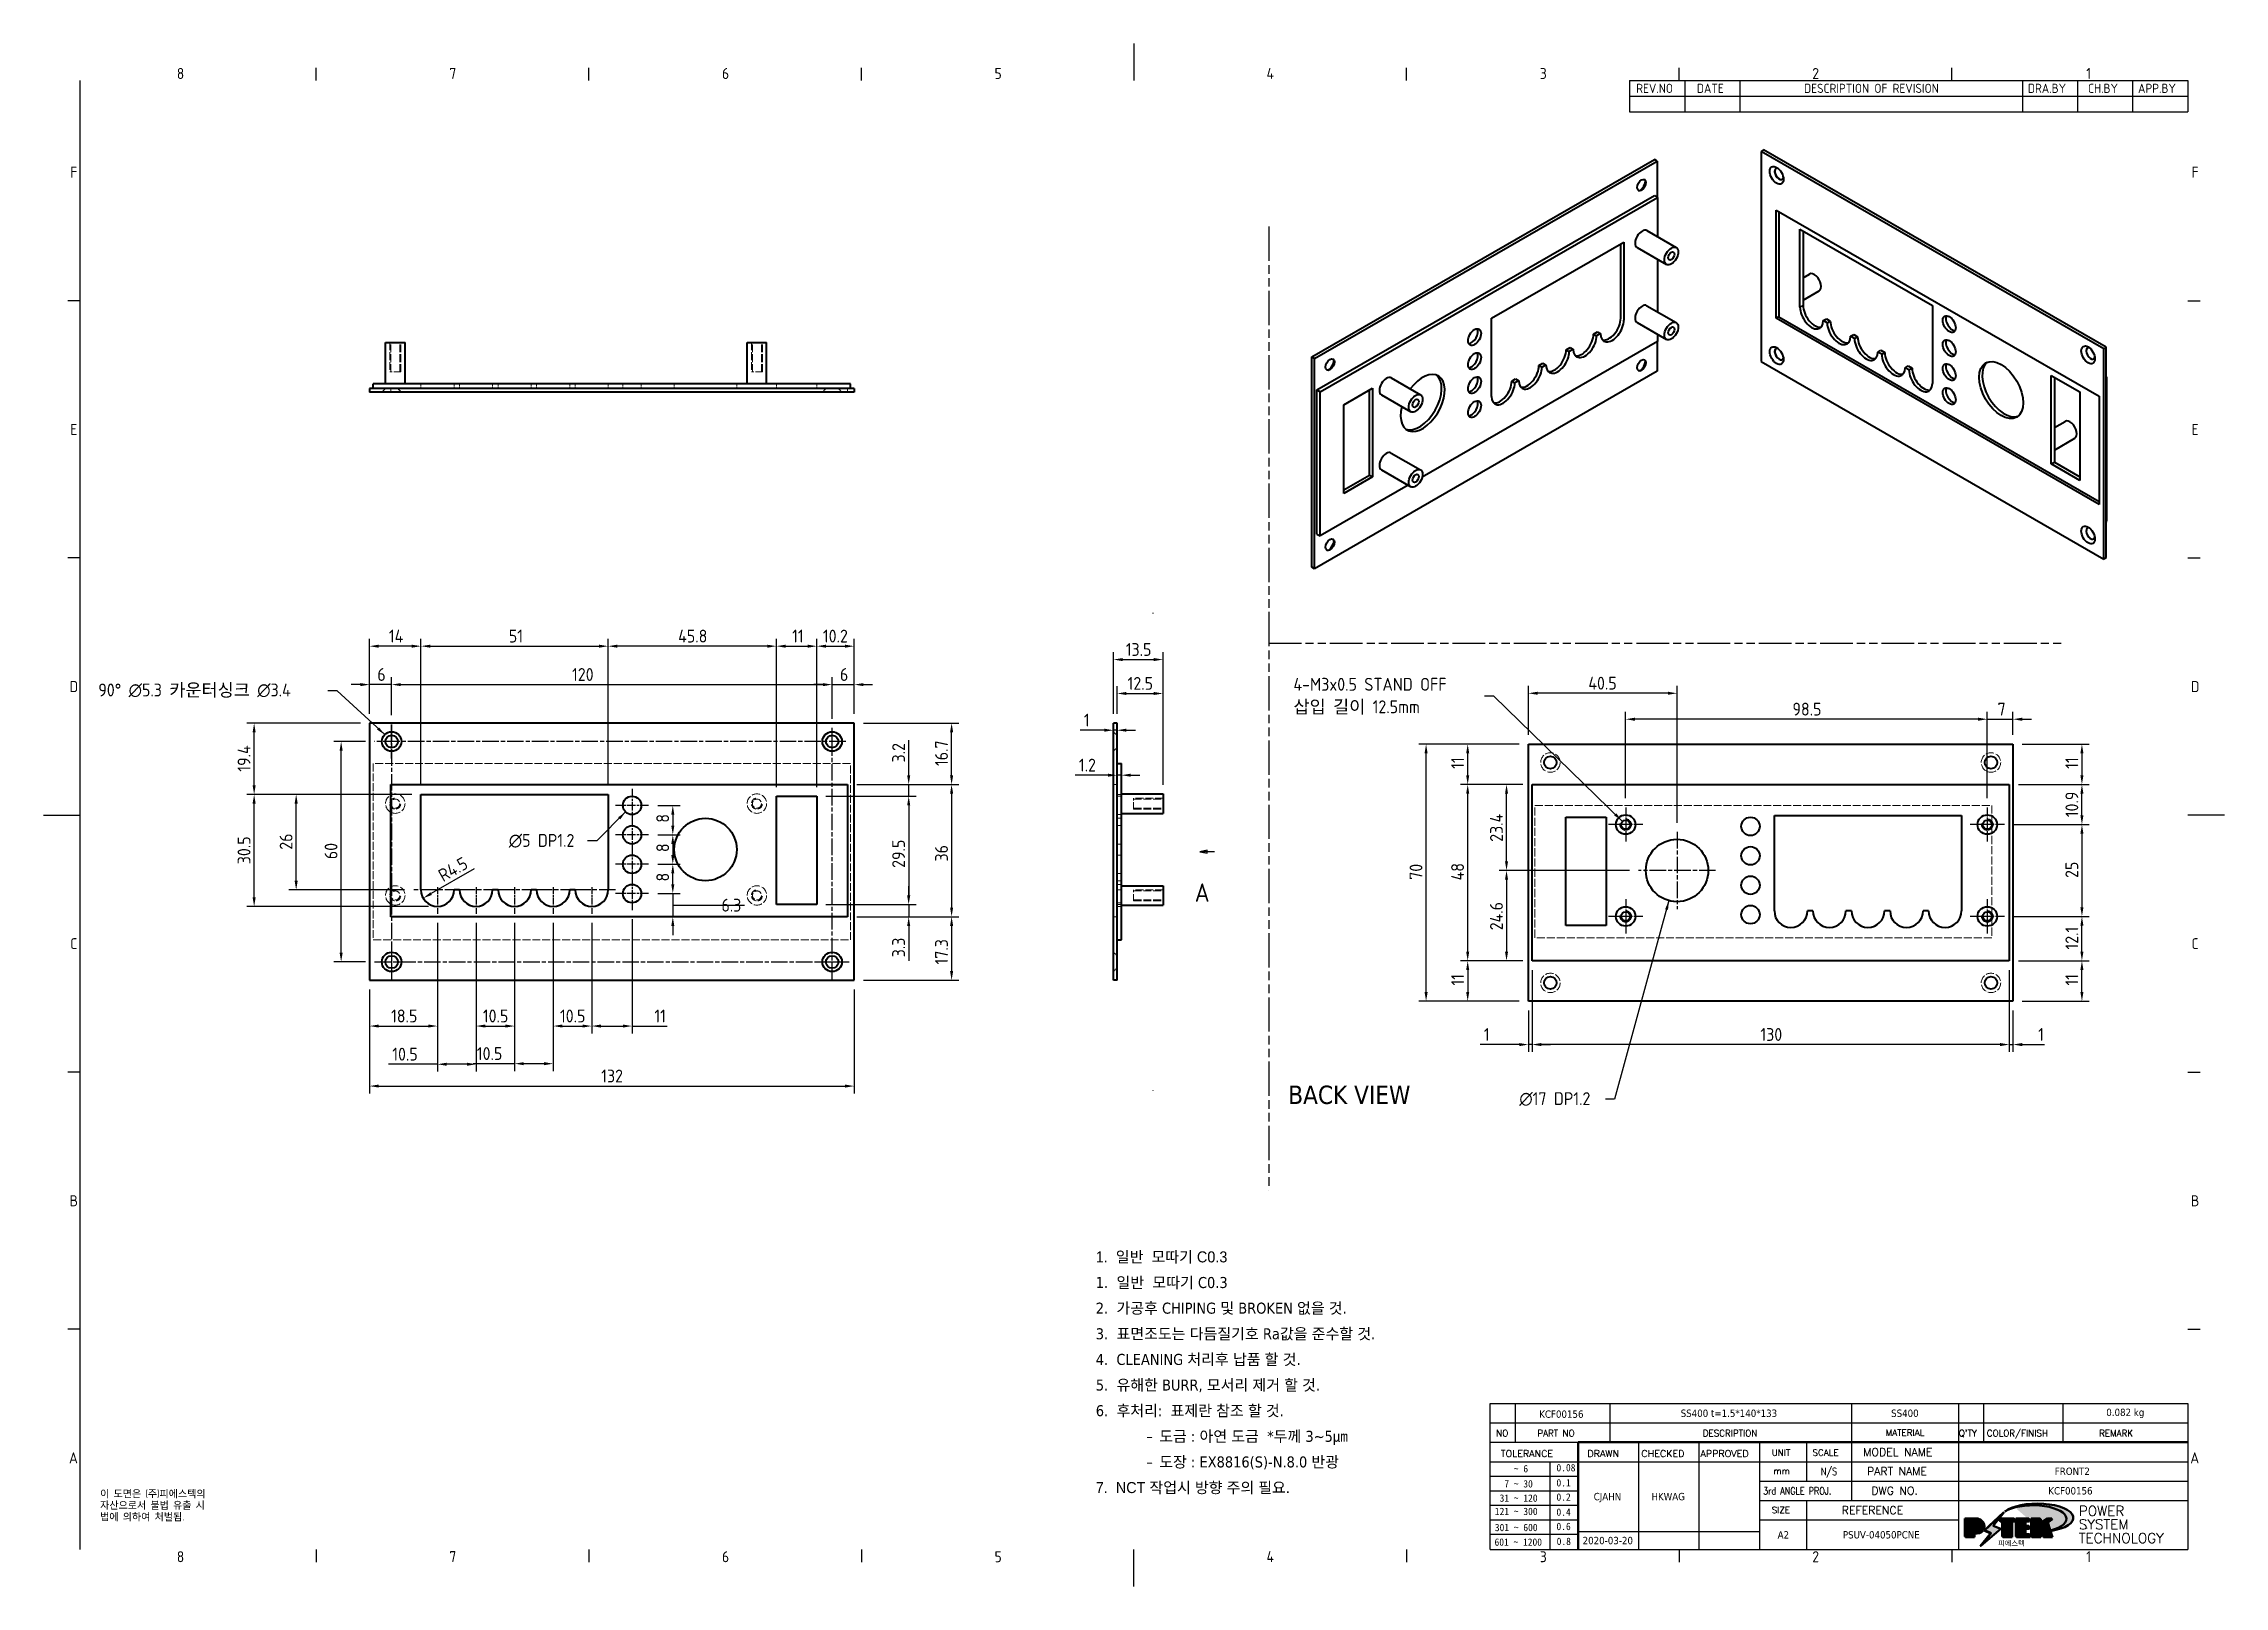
# Model space of a CAD drawing. Header units: millimetres. Extents: x 0 to 594, y 0 to 420.
import ezdxf
from ezdxf.enums import TextEntityAlignment as Align

# ---------------------------------------------------------------- set-up
doc = ezdxf.new("R2010")
doc.units = ezdxf.units.MM
for name, pattern in [('CHAIN', [0.3543, 0.2362, -0.0295, 0.0591, -0.0295]), ('DASHED', [0.2067, 0.1654, -0.0413]), ('DOUBLE_DASH_CHAIN', [1.2403, 0.6614, -0.0827, 0.1654, -0.0827, 0.1654, -0.0827])]:
    doc.linetypes.add(name, pattern=pattern)
doc.layers.get('0').update_dxf_attribs({"color": 3, "lineweight": 25})
for name, color, linetype, lineweight in [('가려진 것(ISO)', 2, 'DASHED', 18), ('가시적인 것(ISO)', 3, 'Continuous', 40), ('가시적인 좁은 것(ISO)', 3, 'Continuous', 35), ('경계(ISO)', 7, 'Continuous', 25), ('기호(ISO)', 5, 'Continuous', 25), ('단면선(ISO)', 7, 'CHAIN', 25), ('스케치 형상(ISO)', 3, 'Continuous', 25), ('제목(ISO)', 5, 'Continuous', 50), ('중심 표식(ISO)', 1, 'Continuous', 25), ('중심선(ISO)', 1, 'Continuous', 25), ('치수(ISO)', 2, 'Continuous', 25), ('해치(ISO)', 7, 'Continuous', 18)]:
    doc.layers.add(name, color=color, linetype=linetype, lineweight=lineweight)
doc.styles.add('HAN_291', font='')
doc.styles.add('HAN_370', font='', dxfattribs={"width": 2})
doc.styles.add('ISO Proportional', font='arial.ttf')
doc.styles.add('ISO ProportionalPSTEK', font='isocp.shx')
doc.styles.add('RC_284', font='ROMANC.shx')
doc.styles.add('RC_287', font='ROMANC.shx')
doc.styles.add('RC_292', font='ROMANC.shx')
doc.styles.add('ROMANT_294', font='romant.shx')
doc.styles.add('문자 텍스트_PSTEK_POSCO', font='isocp.shx')
doc.styles.add('부품번호텍스트_PSTEK_POSCO', font='isocp.shx')
doc.styles.add('치수 텍스트_PSTEK_POSCO', font='isocp.shx')
doc.styles.add('텍스트 스타일198', font='tahoma.ttf')
doc.styles.add('텍스트 스타일333', font='ROMANC.shx', dxfattribs={"width": 0.8})
doc.styles.get('HAN_291').set_extended_font_data('GulimChe')
doc.styles.get('HAN_370').set_extended_font_data('GulimChe')
doc.dimstyles.new('치수_PSTEK_POSCO', dxfattribs={"dimtxt": 3.5, "dimasz": 2.5, "dimexe": 2, "dimexo": 2.5, "dimgap": 1, "dimtad": 1, "dimrnd": 1e-08, "dimdsep": 46, "dimtxsty": '치수 텍스트_PSTEK_POSCO', "dimcen": 0.09, "dimdle": 10, "dimclrd": 7, "dimclre": 7, "dimclrt": 2, "dimadec": 1, "dimazin": 2, "dimtfac": 1, "dimtmove": 0, "dimatfit": 3, "dimfxl": 0, "dimtolj": 1, "dimlwd": -1, "dimlwe": -1, "dimarcsym": 0})
doc.dimstyles.new('치수_PSTEK_POSCO$7', dxfattribs={"dimtxt": 3.5, "dimasz": 2.5, "dimexe": 2, "dimexo": 2.5, "dimgap": 1, "dimtad": 1, "dimrnd": 1e-08, "dimdsep": 46, "dimtxsty": '치수 텍스트_PSTEK_POSCO', "dimcen": 0.09, "dimdle": 10, "dimclrd": 7, "dimclre": 7, "dimclrt": 2, "dimadec": 1, "dimazin": 2, "dimtfac": 1, "dimtmove": 0, "dimatfit": 3, "dimfxl": 0, "dimtolj": 1, "dimlwd": -1, "dimlwe": -1, "dimarcsym": 0})

msp = doc.modelspace()

# ---------------------------------------------------------------- texts
at = {"layer": '기호(ISO)', "color": 2, "char_height": 3.5, "attachment_point": 4, "style": '치수 텍스트_PSTEK_POSCO'}
for s, insert, width, line_spacing_factor in [('{90° \\fAIGDT|b0|i0;\\H3.5000;n\\fisocp|b0|i0;\\H3.5000;5.3 카운터싱크 \\fAIGDT|b0|i0;\\H3.5000;n\\fisocp|b0|i0;\\H3.5000;3.4}', (14.896, 243.848), 61.52948, 0.6125), ('{4-M3x0.5 STAND OFF \\P삽입 길이 12.5mm}', (340.434, 242.332), 51.07843, 1.05), ('{\\fAIGDT|b0|i0;\\H3.5000;n\\fisocp|b0|i0;\\H3.5000;5 DP1.2}', (126.712, 202.966), 20.461, 0.6125), ('{\\fAIGDT|b0|i0;\\H3.5000;n\\fisocp|b0|i0;\\H3.5000;17 DP1.2}', (401.964, 132.672), 22.42442, 0.6125)]:
    msp.add_mtext(s, dxfattribs=dict(at, insert=insert, width=width, line_spacing_factor=line_spacing_factor))
at = {"layer": '기호(ISO)', "color": 2, "insert": (339.011, 133.787), "char_height": 5, "width": 35.22285, "attachment_point": 4, "style": '문자 텍스트_PSTEK_POSCO'}
msp.add_mtext('{\\fTahoma|b0|i0;\\H5.0000;BACK VIEW}', dxfattribs=at)
at = {"layer": '기호(ISO)', "color": 7, "insert": (15.395, 26.228), "char_height": 2, "width": 51.24014, "attachment_point": 1, "line_spacing_factor": 0.944221, "style": '문자 텍스트_PSTEK_POSCO'}
msp.add_mtext('{이 도면은 (주)피에스텍의\\P자산으로서 불법 유출 시 \\P법에 의하여 처벌됨.}', dxfattribs=at)

# ---------------------------------------------------------------- blocks, each defined once
blk = doc.blocks.new('경계 Default Border')
at = {"layer": '경계(ISO)'}
for p, q in [((74.25, 410), (74.25, 413.4)), ((148.5, 410), (148.5, 413.4)), ((222.75, 410), (222.75, 413.4)), ((371.25, 410), (371.25, 413.4)), ((445.5, 410), (445.5, 413.4)), ((519.75, 410), (519.75, 413.4)), ((10, 350), (6.6, 350)), ((584, 350), (587.4, 350)), ((10, 280), (6.6, 280)), ((584, 280), (587.4, 280)), ((10, 140), (6.6, 140)), ((584, 140), (587.4, 140)), ((10, 70), (6.6, 70)), ((584, 70), (587.4, 70)), ((74.25, 10), (74.25, 6.6)), ((148.5, 10), (148.5, 6.6)), ((222.75, 10), (222.75, 6.6)), ((371.25, 10), (371.25, 6.6)), ((445.5, 10), (445.5, 6.6)), ((519.75, 10), (519.75, 6.6))]:
    blk.add_line(p, q, dxfattribs=at)
at = {"layer": '경계(ISO)', "flags": 128}
for points in [[(297, 420), (297, 410)], [(10, 10), (10, 410)], [(0, 210), (10, 210)], [(594, 210), (584, 210)], [(297, 0), (297, 10)]]:
    blk.add_lwpolyline(points, dxfattribs=at)
at = {"layer": '경계(ISO)', "color": 2, "char_height": 3, "attachment_point": 7, "style": '문자 텍스트_PSTEK_POSCO'}
for s, insert in [('8', (36.27, 410.37)), ('7', (110.52, 410.39)), ('6', (184.77, 410.37)), ('5', (259.02, 410.37)), ('4', (333.1, 410.4)), ('3', (407.54, 410.37)), ('2', (481.75, 410.37)), ('1', (556.36, 410.4)), ('F', (7.24, 383.5)), ('F', (585.04, 383.5)), ('E', (7.24, 313.47)), ('E', (585.04, 313.47)), ('D', (7.08, 243.47)), ('D', (584.88, 243.47)), ('C', (7.24, 173.47)), ('C', (585.04, 173.47)), ('B', (7.08, 103.47)), ('B', (584.88, 103.47)), ('A', (6.91, 33.49)), ('A', (584.71, 33.49)), ('8', (36.27, 6.57)), ('7', (110.52, 6.59)), ('6', (184.77, 6.57)), ('5', (259.02, 6.57)), ('4', (333.1, 6.6)), ('3', (407.54, 6.57)), ('2', (481.75, 6.57)), ('1', (556.36, 6.6))]:
    blk.add_mtext(s, dxfattribs=dict(at, insert=insert))
blk = doc.blocks.new('제목 블록 PSTEK')
h = blk.add_hatch(color=1)
edge = h.paths.add_edge_path(flags=0)
edge.add_line((314.22, 19.61), (314.22, 17))
edge.add_line((314.22, 17), (314.35, 17))
edge.add_arc((314.35, 17.65), 0.651, 270, 360)
edge.add_line((315, 17.65), (315, 18.96))
edge.add_arc((314.35, 18.96), 0.651, 0, 90)
edge.add_line((314.35, 19.61), (314.22, 19.61))
edge = h.paths.add_edge_path()
edge.add_arc((314.98, 18.29), 1.97, 270, 450)
edge.add_line((314.98, 20.26), (311.77, 20.26))
edge.add_line((311.77, 20.26), (311.77, 15.34))
edge.add_line((311.77, 15.34), (314.22, 15.34))
edge.add_line((314.22, 15.34), (314.22, 16.32))
edge.add_line((314.22, 16.32), (314.98, 16.32))
h = blk.add_hatch(color=252)
edge = h.paths.add_edge_path()
edge.add_arc((314.98, 18.29), 1.97, 270, 406.82787)
edge.add_arc((315.16, 18.14), 1.97, -90, 53.56098, ccw=False)
edge.add_line((315.16, 16.17), (314.4, 16.17))
edge.add_line((314.4, 16.17), (314.4, 15.19))
edge.add_line((314.4, 15.19), (311.94, 15.19))
edge.add_line((311.94, 15.19), (311.94, 15.34))
edge.add_line((311.94, 15.34), (314.22, 15.34))
edge.add_line((314.22, 15.34), (314.22, 16.32))
edge.add_line((314.22, 16.32), (314.98, 16.32))
h = blk.add_hatch(color=252)
edge = h.paths.add_edge_path()
edge.add_line((314.4, 19.46), (314.53, 19.46))
edge.add_arc((314.53, 18.81), 0.651, 60.41893, 90, ccw=False)
edge.add_arc((314.35, 18.96), 0.651, 39.96992, 90)
edge.add_line((314.35, 19.61), (314.22, 19.61))
edge.add_line((314.22, 19.61), (314.22, 17))
edge.add_line((314.22, 17), (314.35, 17))
edge.add_arc((314.35, 17.65), 0.651, 270, 274.69308)
edge.add_line((314.4, 17), (314.4, 19.46))
for color, points in [(252, [(317.22, 17.06), (322.03, 21.63), (322.28, 21.94), (317.05, 16.98), (318.75, 16.19), (316, 12.72), (316.34, 13), (318.92, 16.27)]), (5, [(321.62, 17.42), (319.53, 18.25), (322.45, 22.02), (317.22, 17.06), (318.92, 16.27), (316.17, 12.8)]), (1, [(324.48, 19.61), (325.24, 19.61), (325.24, 20.26), (321.23, 20.26), (321.23, 19.61), (321.98, 19.61), (321.98, 15.34), (324.48, 15.34)]), (252, [(321.98, 19.61), (321.4, 19.61), (321.4, 19.46), (321.98, 19.46)]), (252, [(324.66, 19.46), (325.42, 19.46), (325.42, 20.11), (325.24, 20.11), (325.24, 19.61), (324.48, 19.61), (324.48, 15.34), (322.16, 15.34), (322.16, 15.19), (324.66, 15.19)]), (1, [(329.23, 20.26), (325.66, 20.26), (325.66, 15.34), (329.36, 15.34), (329.36, 15.99), (328.11, 15.99), (328.11, 17.56), (329.23, 17.56), (329.23, 18.26), (328.11, 18.26), (328.11, 19.61), (329.23, 19.61)]), (252, [(328.29, 19.46), (329.41, 19.46), (329.41, 20.11), (329.23, 20.11), (329.23, 19.61), (328.11, 19.61), (328.11, 18.26), (328.29, 18.26)]), (252, [(328.29, 17.42), (329.41, 17.42), (329.41, 18.11), (329.23, 18.11), (329.23, 17.56), (328.11, 17.56), (328.11, 15.99), (328.29, 15.99)]), (1, [(332.33, 20.26), (329.86, 20.26), (329.86, 15.34), (332.33, 15.34), (332.33, 17.43), (333.07, 15.34), (335.49, 15.34), (334.25, 19.31), (335.44, 20.26), (334.31, 20.26), (332.33, 19)]), (252, [(332.51, 20.11), (332.33, 20.11), (332.33, 19), (332.51, 19.11)]), (252, [(335.62, 20.11), (335.25, 20.11), (334.25, 19.31), (335.49, 15.34), (333.2, 15.34), (333.25, 15.19), (335.66, 15.19), (334.43, 19.16)]), (252, [(329.54, 15.85), (329.36, 15.85), (329.36, 15.34), (325.83, 15.34), (325.83, 15.19), (329.54, 15.19)]), (252, [(332.51, 16.93), (332.33, 17.43), (332.33, 15.34), (330.04, 15.34), (330.04, 15.19), (332.51, 15.19)])]:
    blk.add_hatch(color=color).paths.add_polyline_path(points)
at = {"layer": '해치(ISO)'}
h = blk.add_hatch(color=140, dxfattribs=at)
edge = h.paths.add_edge_path()
edge.add_ellipse((330.37, 20.16), major_axis=(9.1, 0), ratio=0.40699, start_angle=301.30985, end_angle=507.74369)
edge.add_ellipse((331.53, 20.46), major_axis=(-9.82, 0), ratio=0.39426, start_angle=111.51207, end_angle=334.47025, ccw=False)
edge.add_line((335.14, 16.86), (335.1, 16.99))
at = {"color": 180}
for p, q in [((182.48, 11.79), (182.48, 51.57)), ((182.48, 51.57), (372.48, 51.57)), ((189.27, 51.57), (189.27, 41.01)), ((215.22, 41.01), (215.22, 51.57)), ((280.88, 51.57), (280.88, 41.01)), ((310.09, 51.57), (310.09, 41.01)), ((316.9, 51.57), (316.9, 41.01)), ((338.46, 51.57), (338.46, 41.01)), ((372.48, 51.57), (372.48, 11.79)), ((182.48, 46.29), (372.48, 46.29)), ((182.48, 41.01), (206.45, 41.01)), ((182.48, 35.73), (206.45, 35.73)), ((198.86, 12.03), (198.86, 35.73)), ((206.45, 35.73), (372.48, 35.73)), ((222.94, 11.79), (222.94, 41.01)), ((239.43, 11.79), (239.43, 41.01)), ((255.92, 11.79), (255.92, 41.01)), ((268.69, 41.01), (268.69, 30.45)), ((280.88, 41.01), (280.88, 25.17)), ((310.09, 41.01), (310.09, 11.79)), ((182.48, 31.78), (206.45, 31.78)), ((255.92, 30.45), (372.48, 30.45)), ((182.48, 27.83), (206.45, 27.83)), ((182.48, 23.88), (206.45, 23.88)), ((255.92, 25.17), (372.48, 25.17)), ((268.69, 25.17), (268.69, 11.79)), ((182.48, 19.93), (206.45, 19.93)), ((255.92, 19.89), (310.09, 19.89)), ((182.48, 15.98), (206.45, 15.98)), ((206.45, 16.74), (255.92, 16.74)), ((182.48, 11.79), (372.48, 11.79))]:
    blk.add_line(p, q, dxfattribs=at)
at = {"color": 7, "lineweight": 50}
for p, q in [((206.45, 11.79), (206.45, 41.01)), ((206.45, 41.01), (372.48, 41.01))]:
    blk.add_line(p, q, dxfattribs=at)
at = {"color": 7}
for p, q in [((314.98, 20.26), (311.77, 20.26)), ((311.77, 20.26), (311.77, 15.34)), ((314.98, 20.26), (311.77, 20.26)), ((311.77, 20.26), (311.77, 15.34)), ((314.22, 17), (314.22, 19.61)), ((314.22, 19.61), (314.35, 19.61)), ((314.35, 19.61), (314.22, 19.61)), ((314.22, 19.61), (314.22, 17)), ((314.22, 17), (314.22, 19.61)), ((314.22, 19.61), (314.35, 19.61)), ((314.4, 19.46), (314.53, 19.46)), ((314.4, 17), (314.4, 19.46)), ((315, 18.96), (315, 17.65)), ((315, 18.96), (315, 17.65)), ((322.28, 21.94), (317.05, 16.98)), ((322.45, 22.02), (317.22, 17.06)), ((317.22, 17.06), (322.03, 21.63)), ((319.53, 18.25), (322.45, 22.02)), ((321.62, 17.42), (319.53, 18.25)), ((325.24, 20.26), (321.23, 20.26)), ((321.23, 20.26), (321.23, 19.61)), ((325.24, 20.26), (321.23, 20.26)), ((321.23, 20.26), (321.23, 19.61)), ((321.23, 19.61), (321.98, 19.61)), ((321.23, 19.61), (321.98, 19.61)), ((321.4, 19.61), (321.4, 19.46)), ((321.98, 19.61), (321.4, 19.61)), ((321.4, 19.46), (321.98, 19.46)), ((321.98, 19.61), (321.98, 15.34)), ((321.98, 19.46), (321.98, 19.61)), ((321.98, 19.61), (321.98, 15.34)), ((322.03, 21.63), (322.28, 21.94)), ((324.48, 19.61), (325.24, 19.61)), ((324.48, 15.34), (324.48, 19.61)), ((325.24, 19.61), (324.48, 19.61)), ((324.48, 19.61), (324.48, 15.34)), ((324.48, 19.61), (325.24, 19.61)), ((324.48, 15.34), (324.48, 19.61)), ((324.66, 19.46), (325.42, 19.46)), ((324.66, 15.19), (324.66, 19.46)), ((325.24, 19.61), (325.24, 20.26)), ((325.24, 19.61), (325.24, 20.26)), ((325.42, 20.11), (325.24, 20.11)), ((325.24, 20.11), (325.24, 19.61)), ((325.42, 19.46), (325.42, 20.11)), ((329.23, 20.26), (325.66, 20.26)), ((325.66, 20.26), (325.66, 15.34)), ((325.66, 20.26), (325.66, 15.34)), ((329.23, 20.26), (325.66, 20.26)), ((328.11, 18.26), (328.11, 19.61)), ((328.11, 19.61), (329.23, 19.61)), ((329.23, 19.61), (328.11, 19.61)), ((328.11, 19.61), (328.11, 18.26)), ((328.11, 18.26), (328.11, 19.61)), ((328.11, 19.61), (329.23, 19.61)), ((329.23, 18.26), (328.11, 18.26)), ((328.11, 18.26), (328.29, 18.26)), ((329.23, 18.26), (328.11, 18.26)), ((328.29, 18.26), (328.29, 19.46)), ((328.29, 19.46), (329.41, 19.46)), ((329.23, 19.61), (329.23, 20.26)), ((329.23, 19.61), (329.23, 20.26)), ((329.41, 20.11), (329.23, 20.11)), ((329.23, 20.11), (329.23, 19.61)), ((329.23, 17.56), (329.23, 18.26)), ((329.23, 17.56), (329.23, 18.26)), ((329.41, 18.11), (329.23, 18.11)), ((329.23, 18.11), (329.23, 17.56)), ((329.41, 19.46), (329.41, 20.11)), ((329.41, 17.42), (329.41, 18.11)), ((332.33, 20.26), (329.86, 20.26)), ((329.86, 20.26), (329.86, 15.34)), ((329.86, 20.26), (329.86, 15.34)), ((332.33, 20.26), (329.86, 20.26)), ((334.31, 20.26), (332.33, 19)), ((332.33, 19), (332.33, 20.26)), ((334.31, 20.26), (332.33, 19)), ((332.33, 19), (332.33, 20.26)), ((332.51, 20.11), (332.33, 20.11)), ((332.33, 20.11), (332.33, 19)), ((332.33, 19), (332.51, 19.11)), ((332.51, 19.11), (332.51, 20.11)), ((334.25, 19.31), (335.44, 20.26)), ((334.25, 19.31), (335.44, 20.26)), ((335.25, 20.11), (334.25, 19.31)), ((335.49, 15.34), (334.25, 19.31)), ((334.25, 19.31), (335.49, 15.34)), ((335.49, 15.34), (334.25, 19.31)), ((335.44, 20.26), (334.31, 20.26)), ((335.44, 20.26), (334.31, 20.26)), ((334.43, 19.16), (335.62, 20.11)), ((335.66, 15.19), (334.43, 19.16)), ((335.62, 20.11), (335.25, 20.11)), ((311.77, 15.34), (314.22, 15.34)), ((311.77, 15.34), (314.22, 15.34)), ((314.22, 15.34), (311.94, 15.34)), ((311.94, 15.34), (311.94, 15.19)), ((311.94, 15.19), (314.4, 15.19)), ((314.35, 17), (314.22, 17)), ((314.22, 17), (314.35, 17)), ((314.35, 17), (314.22, 17)), ((314.22, 16.32), (314.98, 16.32)), ((314.22, 15.34), (314.22, 16.32)), ((314.98, 16.32), (314.22, 16.32)), ((314.22, 16.32), (314.22, 15.34)), ((314.22, 16.32), (314.98, 16.32)), ((314.22, 15.34), (314.22, 16.32)), ((314.4, 16.17), (315.16, 16.17)), ((314.4, 15.19), (314.4, 16.17)), ((318.75, 16.19), (316, 12.72)), ((316, 12.72), (316.34, 13)), ((316.17, 12.8), (321.62, 17.42)), ((318.92, 16.27), (316.17, 12.8)), ((316.34, 13), (318.92, 16.27)), ((317.05, 16.98), (318.75, 16.19)), ((318.92, 16.27), (317.22, 17.06)), ((317.22, 17.06), (318.92, 16.27)), ((321.98, 15.34), (324.48, 15.34)), ((321.98, 15.34), (324.48, 15.34)), ((324.48, 15.34), (322.16, 15.34)), ((322.16, 15.34), (322.16, 15.19)), ((322.16, 15.19), (324.66, 15.19)), ((325.66, 15.34), (329.36, 15.34)), ((325.66, 15.34), (329.36, 15.34)), ((329.36, 15.34), (325.83, 15.34)), ((325.83, 15.34), (325.83, 15.19)), ((325.83, 15.19), (329.54, 15.19)), ((328.11, 17.56), (329.23, 17.56)), ((328.11, 15.99), (328.11, 17.56)), ((329.23, 17.56), (328.11, 17.56)), ((328.11, 17.56), (328.11, 15.99)), ((328.11, 17.56), (329.23, 17.56)), ((328.11, 15.99), (328.11, 17.56)), ((329.36, 15.99), (328.11, 15.99)), ((328.11, 15.99), (328.29, 15.99)), ((329.36, 15.99), (328.11, 15.99)), ((328.29, 15.99), (328.29, 17.42)), ((328.29, 17.42), (329.41, 17.42)), ((329.36, 15.34), (329.36, 15.99)), ((329.36, 15.34), (329.36, 15.99)), ((329.54, 15.85), (329.36, 15.85)), ((329.36, 15.85), (329.36, 15.34)), ((329.54, 15.19), (329.54, 15.85)), ((329.86, 15.34), (332.33, 15.34)), ((329.86, 15.34), (332.33, 15.34)), ((332.33, 15.34), (330.04, 15.34)), ((330.04, 15.34), (330.04, 15.19)), ((330.04, 15.19), (332.51, 15.19)), ((332.33, 17.43), (333.07, 15.34)), ((332.33, 15.34), (332.33, 17.43)), ((332.51, 16.93), (332.33, 17.43)), ((332.33, 17.43), (332.33, 15.34)), ((332.33, 17.43), (333.07, 15.34)), ((332.33, 15.34), (332.33, 17.43)), ((332.51, 15.19), (332.51, 16.93)), ((333.07, 15.34), (335.49, 15.34)), ((333.07, 15.34), (335.49, 15.34)), ((335.49, 15.34), (333.2, 15.34)), ((333.2, 15.34), (333.25, 15.19)), ((333.25, 15.19), (335.66, 15.19)), ((345.04, 17.5), (344.99, 17.69))]:
    blk.add_line(p, q, dxfattribs=at)
at = {"color": 1}
for p, q in [((314.98, 20.26), (311.77, 20.26)), ((311.77, 20.26), (311.77, 15.34)), ((314.22, 17), (314.22, 19.61)), ((314.22, 19.61), (314.35, 19.61)), ((315, 18.96), (315, 17.65)), ((325.24, 20.26), (321.23, 20.26)), ((321.23, 20.26), (321.23, 19.61)), ((321.23, 19.61), (321.98, 19.61)), ((321.98, 19.61), (321.98, 15.34)), ((324.48, 19.61), (325.24, 19.61)), ((324.48, 15.34), (324.48, 19.61)), ((325.24, 19.61), (325.24, 20.26)), ((329.23, 20.26), (325.66, 20.26)), ((325.66, 20.26), (325.66, 15.34)), ((328.11, 18.26), (328.11, 19.61)), ((328.11, 19.61), (329.23, 19.61)), ((329.23, 18.26), (328.11, 18.26)), ((329.23, 19.61), (329.23, 20.26)), ((329.23, 17.56), (329.23, 18.26)), ((332.33, 20.26), (329.86, 20.26)), ((329.86, 20.26), (329.86, 15.34)), ((334.31, 20.26), (332.33, 19)), ((332.33, 19), (332.33, 20.26)), ((334.25, 19.31), (335.44, 20.26)), ((335.49, 15.34), (334.25, 19.31)), ((335.44, 20.26), (334.31, 20.26)), ((311.77, 15.34), (314.22, 15.34)), ((314.35, 17), (314.22, 17)), ((314.22, 16.32), (314.98, 16.32)), ((314.22, 15.34), (314.22, 16.32)), ((321.98, 15.34), (324.48, 15.34)), ((325.66, 15.34), (329.36, 15.34)), ((328.11, 17.56), (329.23, 17.56)), ((328.11, 15.99), (328.11, 17.56)), ((329.36, 15.99), (328.11, 15.99)), ((329.36, 15.34), (329.36, 15.99)), ((329.86, 15.34), (332.33, 15.34)), ((332.33, 17.43), (333.07, 15.34)), ((332.33, 15.34), (332.33, 17.43)), ((333.07, 15.34), (335.49, 15.34))]:
    blk.add_line(p, q, dxfattribs=at)
at = {"color": 5}
for p, q in [((322.45, 22.02), (317.22, 17.06)), ((319.53, 18.25), (322.45, 22.02)), ((321.62, 17.42), (319.53, 18.25)), ((316.17, 12.8), (321.62, 17.42)), ((318.92, 16.27), (316.17, 12.8)), ((317.22, 17.06), (318.92, 16.27))]:
    blk.add_line(p, q, dxfattribs=at)
at = {"color": 7}
for centre, radius, start, end in [((314.35, 18.96), 0.651, 0, 90), ((314.35, 18.96), 0.651, 39.96992, 90), ((314.35, 18.96), 0.651, 0, 90), ((314.53, 18.81), 0.651, 60.41893, 90), ((314.98, 18.29), 1.97, 270, 90), ((314.98, 18.29), 1.97, 270, 90), ((314.98, 18.29), 1.97, 270, 46.82787), ((315.16, 18.14), 1.97, 270, 53.56098), ((314.35, 17.65), 0.651, 270, 0), ((314.35, 17.65), 0.651, 270, 0), ((314.35, 17.65), 0.651, 270, 274.69308)]:
    blk.add_arc(centre, radius, start, end, dxfattribs=at)
at = {"color": 1}
for centre, radius, start, end in [((314.35, 18.96), 0.651, 0, 90), ((314.98, 18.29), 1.97, 270, 90), ((314.35, 17.65), 0.651, 270, 0)]:
    blk.add_arc(centre, radius, start, end, dxfattribs=at)
at = {"layer": '제목(ISO)', "lineweight": 18}
blk.add_line((182.48, 35.73), (182.48, 11.79), dxfattribs=at)
at = {"layer": '제목(ISO)'}
for p, q in [((314.98, 20.26), (311.77, 20.26)), ((311.77, 20.26), (311.77, 15.34)), ((314.22, 17), (314.22, 19.61)), ((314.22, 19.61), (314.35, 19.61)), ((314.35, 19.61), (314.22, 19.61)), ((314.22, 19.61), (314.22, 17)), ((314.4, 19.46), (314.53, 19.46)), ((314.4, 17), (314.4, 19.46)), ((315, 18.96), (315, 17.65)), ((322.28, 21.94), (317.05, 16.98)), ((322.45, 22.02), (317.22, 17.06)), ((317.22, 17.06), (322.03, 21.63)), ((319.53, 18.25), (322.45, 22.02)), ((321.62, 17.42), (319.53, 18.25)), ((325.24, 20.26), (321.23, 20.26)), ((321.23, 20.26), (321.23, 19.61)), ((321.23, 19.61), (321.98, 19.61)), ((321.98, 19.61), (321.4, 19.61)), ((321.4, 19.61), (321.4, 19.46)), ((321.4, 19.46), (321.98, 19.46)), ((321.98, 19.61), (321.98, 15.34)), ((321.98, 19.46), (321.98, 19.61)), ((322.03, 21.63), (322.28, 21.94)), ((324.48, 19.61), (325.24, 19.61)), ((324.48, 15.34), (324.48, 19.61)), ((325.24, 19.61), (324.48, 19.61)), ((324.48, 19.61), (324.48, 15.34)), ((324.66, 19.46), (325.42, 19.46)), ((324.66, 15.19), (324.66, 19.46)), ((325.24, 19.61), (325.24, 20.26)), ((325.42, 20.11), (325.24, 20.11)), ((325.24, 20.11), (325.24, 19.61)), ((325.42, 19.46), (325.42, 20.11)), ((329.23, 20.26), (325.66, 20.26)), ((325.66, 20.26), (325.66, 15.34)), ((328.11, 18.26), (328.11, 19.61)), ((328.11, 19.61), (329.23, 19.61)), ((329.23, 19.61), (328.11, 19.61)), ((328.11, 19.61), (328.11, 18.26)), ((329.23, 18.26), (328.11, 18.26)), ((328.11, 18.26), (328.29, 18.26)), ((328.29, 19.46), (329.41, 19.46)), ((328.29, 18.26), (328.29, 19.46)), ((329.23, 19.61), (329.23, 20.26)), ((329.41, 20.11), (329.23, 20.11)), ((329.23, 20.11), (329.23, 19.61)), ((329.23, 17.56), (329.23, 18.26)), ((329.41, 18.11), (329.23, 18.11)), ((329.23, 18.11), (329.23, 17.56)), ((329.41, 19.46), (329.41, 20.11)), ((329.41, 17.42), (329.41, 18.11)), ((332.33, 20.26), (329.86, 20.26)), ((329.86, 20.26), (329.86, 15.34)), ((334.31, 20.26), (332.33, 19)), ((332.33, 19), (332.33, 20.26)), ((332.51, 20.11), (332.33, 20.11)), ((332.33, 20.11), (332.33, 19)), ((332.33, 19), (332.51, 19.11)), ((332.51, 19.11), (332.51, 20.11)), ((334.25, 19.31), (335.44, 20.26)), ((335.25, 20.11), (334.25, 19.31)), ((335.49, 15.34), (334.25, 19.31)), ((334.25, 19.31), (335.49, 15.34)), ((335.44, 20.26), (334.31, 20.26)), ((334.43, 19.16), (335.62, 20.11)), ((335.66, 15.19), (334.43, 19.16)), ((335.62, 20.11), (335.25, 20.11)), ((311.77, 15.34), (314.22, 15.34)), ((314.22, 15.34), (311.94, 15.34)), ((311.94, 15.34), (311.94, 15.19)), ((311.94, 15.19), (314.4, 15.19)), ((314.35, 17), (314.22, 17)), ((314.22, 17), (314.35, 17)), ((314.22, 15.34), (314.22, 16.32)), ((314.22, 16.32), (314.98, 16.32)), ((314.98, 16.32), (314.22, 16.32)), ((314.22, 16.32), (314.22, 15.34)), ((314.4, 15.19), (314.4, 16.17)), ((314.4, 16.17), (315.16, 16.17)), ((318.75, 16.19), (316, 12.72)), ((316, 12.72), (316.34, 13)), ((316.17, 12.8), (321.62, 17.42)), ((318.92, 16.27), (316.17, 12.8)), ((316.34, 13), (318.92, 16.27)), ((317.05, 16.98), (318.75, 16.19)), ((317.22, 17.06), (318.92, 16.27)), ((318.92, 16.27), (317.22, 17.06)), ((321.98, 15.34), (324.48, 15.34)), ((324.48, 15.34), (322.16, 15.34)), ((322.16, 15.34), (322.16, 15.19)), ((322.16, 15.19), (324.66, 15.19)), ((325.66, 15.34), (329.36, 15.34)), ((329.36, 15.34), (325.83, 15.34)), ((325.83, 15.34), (325.83, 15.19)), ((325.83, 15.19), (329.54, 15.19)), ((328.11, 15.99), (328.11, 17.56)), ((328.11, 17.56), (329.23, 17.56)), ((329.23, 17.56), (328.11, 17.56)), ((328.11, 17.56), (328.11, 15.99)), ((329.36, 15.99), (328.11, 15.99)), ((328.11, 15.99), (328.29, 15.99)), ((328.29, 17.42), (329.41, 17.42)), ((328.29, 15.99), (328.29, 17.42)), ((329.36, 15.34), (329.36, 15.99)), ((329.54, 15.85), (329.36, 15.85)), ((329.36, 15.85), (329.36, 15.34)), ((329.54, 15.19), (329.54, 15.85)), ((329.86, 15.34), (332.33, 15.34)), ((332.33, 15.34), (330.04, 15.34)), ((330.04, 15.34), (330.04, 15.19)), ((330.04, 15.19), (332.51, 15.19)), ((332.33, 15.34), (332.33, 17.43)), ((332.33, 17.43), (333.07, 15.34)), ((332.51, 16.93), (332.33, 17.43)), ((332.33, 17.43), (332.33, 15.34)), ((332.51, 15.19), (332.51, 16.93)), ((333.07, 15.34), (335.49, 15.34)), ((335.49, 15.34), (333.2, 15.34)), ((333.2, 15.34), (333.25, 15.19)), ((333.25, 15.19), (335.66, 15.19))]:
    blk.add_line(p, q, dxfattribs=at)
at = {"layer": '제목(ISO)', "color": 4}
blk.add_line((335.14, 16.86), (335.1, 16.99), dxfattribs=at)
at = {"layer": '제목(ISO)'}
for centre, radius, start, end in [((314.35, 18.96), 0.651, 0, 90), ((314.35, 18.96), 0.651, 39.96992, 90), ((314.53, 18.81), 0.651, 60.41893, 90), ((314.98, 18.29), 1.97, 46.82787, 90), ((314.98, 18.29), 1.97, 270, 46.82787), ((314.98, 18.29), 1.97, 270, 46.82787), ((315.16, 18.14), 1.97, 270, 53.56098), ((314.35, 17.65), 0.651, 270, 0), ((314.35, 17.65), 0.651, 270, 274.69308)]:
    blk.add_arc(centre, radius, start, end, dxfattribs=at)
at = {"layer": '제목(ISO)', "color": 4}
for centre, major_axis, ratio, start_param, end_param in [((331.53, 20.46), (9.82, 0), 0.39426, 5.087845, 8.9792), ((330.37, 20.16), (9.1, 0), 0.40699, 5.258849, 8.861799)]:
    blk.add_ellipse(centre, major_axis=major_axis, ratio=ratio, start_param=start_param, end_param=end_param, dxfattribs=at)
at = {"color": 2}
for s, height, style, p in [('NO', 1.742, 'RC_284', (184.14, 42.62)), ('PART NO', 1.742, 'RC_284', (195.34, 42.62)), ('DESCRIPTION', 1.7424, 'RC_284', (240.4, 42.62)), ("Q'TY", 1.742, 'RC_284', (310.14, 42.62)), ('COLOR/FINISH', 1.7424, 'RC_284', (317.77, 42.62)), ('REMARK', 1.742, 'RC_284', (348.35, 42.62)), (' TOLERANCE', 1.9, 'RC_287', (184.09, 37.01)), ('DRAWN', 1.9, 'RC_287', (208.98, 37.01)), ('CHECKED', 1.9, 'RC_287', (223.69, 37.01)), ('APPROVED', 1.9, 'RC_287', (239.78, 37.01)), ('UNIT', 1.742, 'RC_284', (259.17, 37.34)), ('SCALE', 1.742, 'RC_284', (270.29, 37.34)), ('MODEL NAME', 2.178, 'RC_292', (284.1, 37.25)), ('  7 ~ 30', 2, 'HAN_291', (183.77, 28.71)), ('    ~ 6', 2, 'HAN_291', (183.77, 32.82)), ('0.08', 2, 'HAN_291', (200.55, 33.1)), ('0.1', 2, 'HAN_291', (200.55, 28.99)), ('mm', 1.742, 'RC_284', (259.65, 32.35)), ('PART NAME', 2.178, 'RC_292', (285.14, 32.03)), (' 31 ~ 120', 2, 'HAN_291', (183.77, 24.83)), ('0.2', 2, 'HAN_291', (200.55, 25.11)), (' DWG NO.', 2.178, 'RC_292', (284.81, 26.75)), ('301 ~ 600', 2, 'HAN_291', (183.77, 16.83)), ('121 ~ 300', 2, 'HAN_291', (183.77, 21.21)), ('0.4', 2, 'HAN_291', (200.55, 21)), ('0.6', 2, 'HAN_291', (200.55, 17.12)), ('SIZE', 1.742, 'RC_284', (259.17, 21.69)), ('REFERENCE', 2.178, 'RC_292', (278.27, 21.43)), ('601 ~ 1200', 2, 'HAN_291', (183.68, 12.85)), ('0.8', 2, 'HAN_291', (200.61, 13.06))]:
    blk.add_text(s, height=height, dxfattribs=dict(at, style=style)).set_placement(p)
at = {"color": 2, "style": 'RC_284'}
blk.add_text('MATERIAL', height=1.742, dxfattribs=at).set_placement((295.48, 43.65), align=Align.MIDDLE_CENTER)
at = {"color": 7, "style": '텍스트 스타일333', "width": 0.8}
blk.add_text('N/S', height=2, dxfattribs=at).set_placement((274.78, 33.09), align=Align.MIDDLE_CENTER)
at = {"color": 2, "style": '텍스트 스타일333', "width": 0.8}
blk.add_text('3rd ANGLE PROJ.', height=2, dxfattribs=at).set_placement((256.84, 26.76))
at = {"color": 7, "style": 'ROMANT_294'}
for s, p in [('POWER', (342.83, 20.97)), ('SYSTEM', (342.83, 17.33)), ('TECHNOLOGY', (342.83, 13.57))]:
    blk.add_text(s, height=2.7, dxfattribs=at).set_placement(p)
at = {"color": 7, "insert": (320.85, 14.21), "char_height": 1.4, "attachment_point": 1, "line_spacing_factor": 0.332, "style": 'HAN_370'}
blk.add_mtext('\\fHY견고딕|b0|i0;\\H1.4000;피에스텍', dxfattribs=at)
at = {"layer": '제목(ISO)', "color": 7, "style": '텍스트 스타일198'}
for tag, p in [('부품_번호_001', (195.86, 47.68)), ('설명_001', (234.38, 47.92)), ('재질_001', (291.7, 47.93)), ('질량\\P3;_001', (350.3, 48.16)), ('제목_001', (336.28, 32.12)), ('설계자_001', (210.68, 25.23)), ('점검자_001', (226.43, 25.23)), ('부품_번호_001', (334.51, 26.81)), ('작성_날짜_001', (207.67, 13.27)), ('시트_크기_001', (260.79, 14.82)), ('프로젝트_001', (278.56, 14.84))]:
    blk.add_attdef(tag, p, '', height=2, dxfattribs=at)
for tag, p in [("3._Q'TY", (313.5, 48.93)), ('4._COLOR', (327.68, 48.93)), ('1._MODEL_NAME', (341.23, 38.37)), ('엔지니어링_승인자', (247.67, 26.23)), ('점검_날짜', (231.18, 14.27)), ('엔지니어링_승인_날짜', (247.67, 14.27))]:
    blk.add_attdef(tag, text='', height=2, dxfattribs=at).set_placement(p, align=Align.MIDDLE_CENTER)
blk = doc.blocks.new('리비전 내역')
at = {"layer": '기호(ISO)'}
for p, q in [((432, 410), (584, 410)), ((432, 410), (432, 405.72)), ((447, 410), (447, 405.72)), ((462, 410), (462, 405.72)), ((539, 410), (539, 405.72)), ((554, 410), (554, 405.72)), ((569, 410), (569, 405.72)), ((584, 410), (584, 405.72)), ((432, 405.72), (584, 405.72)), ((432, 405.72), (432, 401.44)), ((447, 405.72), (447, 401.44)), ((462, 405.72), (462, 401.44)), ((539, 405.72), (539, 401.44)), ((554, 405.72), (554, 401.44)), ((569, 405.72), (569, 401.44)), ((584, 405.72), (584, 401.44)), ((432, 401.44), (584, 401.44))]:
    blk.add_line(p, q, dxfattribs=at)
at = {"layer": '기호(ISO)', "color": 2, "char_height": 2.5, "attachment_point": 7, "style": 'ISO ProportionalPSTEK'}
for s, insert in [('REV.NO', (433.79, 406.58)), ('DATE', (450.31, 406.58)), ('DESCRIPTION OF REVISION', (479.51, 406.58)), ('DRA.BY', (540.48, 406.58)), ('CH.BY', (556.86, 406.58)), ('APP.BY', (570.48, 406.58))]:
    blk.add_mtext(s, dxfattribs=dict(at, insert=insert))
blk = doc.blocks.new('*D23')
at = {"layer": 'Defpoints', "color": 0}
for p in [(210.59, 215.1), (210.59, 185.6), (235.63, 185.6)]:
    blk.add_point(p, dxfattribs=at)
at = {"layer": '치수(ISO)', "color": 7}
for p, q in [((213.09, 215.1), (237.63, 215.1)), ((235.63, 212.6), (235.63, 188.1)), ((213.09, 185.6), (237.63, 185.6))]:
    blk.add_line(p, q, dxfattribs=at)
for points in [[(235.21, 212.6), (236.05, 212.6), (235.63, 215.1)], [(235.21, 188.1), (236.05, 188.1), (235.63, 185.6)]]:
    blk.add_solid(points, dxfattribs=at)
at = {"layer": '치수(ISO)', "color": 2, "insert": (232.88, 195.6), "char_height": 3.5, "attachment_point": 4, "rotation": 90, "style": '치수 텍스트_PSTEK_POSCO'}
blk.add_mtext('\\A1;29.5', dxfattribs=at)
blk = doc.blocks.new('*D24')
at = {"layer": 'Defpoints', "color": 0}
for p in [(107.29, 183.1), (88.79, 165), (107.29, 152.54)]:
    blk.add_point(p, dxfattribs=at)
at = {"layer": '치수(ISO)', "color": 7}
for p, q in [((107.29, 180.6), (107.29, 150.54)), ((88.79, 162.5), (88.79, 150.54)), ((91.29, 152.54), (104.79, 152.54))]:
    blk.add_line(p, q, dxfattribs=at)
for points in [[(91.29, 152.96), (91.29, 152.13), (88.79, 152.54)], [(104.79, 152.96), (104.79, 152.13), (107.29, 152.54)]]:
    blk.add_solid(points, dxfattribs=at)
at = {"layer": '치수(ISO)', "color": 2, "insert": (94.64, 155.29), "char_height": 3.5, "attachment_point": 4, "style": '치수 텍스트_PSTEK_POSCO'}
blk.add_mtext('\\A1;18.5', dxfattribs=at)
blk = doc.blocks.new('*D25')
at = {"layer": 'Defpoints', "color": 0}
for p in [(107.29, 183.1), (117.79, 183.1), (117.79, 142.14)]:
    blk.add_point(p, dxfattribs=at)
at = {"layer": '치수(ISO)', "color": 7}
for p, q in [((107.29, 180.6), (107.29, 140.14)), ((117.79, 180.6), (117.79, 140.14)), ((107.29, 142.14), (93.97, 142.14)), ((115.29, 142.14), (109.79, 142.14))]:
    blk.add_line(p, q, dxfattribs=at)
for points in [[(109.79, 142.56), (109.79, 141.73), (107.29, 142.14)], [(115.29, 142.56), (115.29, 141.73), (117.79, 142.14)]]:
    blk.add_solid(points, dxfattribs=at)
at = {"layer": '치수(ISO)', "color": 2, "insert": (94.97, 144.89), "char_height": 3.5, "attachment_point": 4, "style": '치수 텍스트_PSTEK_POSCO'}
blk.add_mtext('\\A1;10.5', dxfattribs=at)
blk = doc.blocks.new('*D26')
at = {"layer": 'Defpoints', "color": 0}
for p in [(117.79, 183.1), (128.29, 183.1), (128.29, 152.54)]:
    blk.add_point(p, dxfattribs=at)
at = {"layer": '치수(ISO)', "color": 7}
for p, q in [((117.79, 180.6), (117.79, 150.54)), ((128.29, 180.6), (128.29, 150.54)), ((120.29, 152.54), (125.79, 152.54))]:
    blk.add_line(p, q, dxfattribs=at)
for points in [[(120.29, 152.96), (120.29, 152.13), (117.79, 152.54)], [(125.79, 152.96), (125.79, 152.13), (128.29, 152.54)]]:
    blk.add_solid(points, dxfattribs=at)
at = {"layer": '치수(ISO)', "color": 2, "insert": (119.64, 155.29), "char_height": 3.5, "attachment_point": 4, "style": '치수 텍스트_PSTEK_POSCO'}
blk.add_mtext('\\A1;10.5', dxfattribs=at)
blk = doc.blocks.new('*D27')
at = {"layer": 'Defpoints', "color": 0}
for p in [(128.29, 182.3), (138.79, 183.1), (138.79, 142.3)]:
    blk.add_point(p, dxfattribs=at)
at = {"layer": '치수(ISO)', "color": 7}
for p, q in [((128.29, 179.8), (128.29, 140.3)), ((138.79, 180.6), (138.79, 140.3)), ((128.29, 142.3), (117, 142.3)), ((136.29, 142.3), (130.79, 142.3))]:
    blk.add_line(p, q, dxfattribs=at)
for points in [[(130.79, 142.72), (130.79, 141.88), (128.29, 142.3)], [(136.29, 142.72), (136.29, 141.88), (138.79, 142.3)]]:
    blk.add_solid(points, dxfattribs=at)
at = {"layer": '치수(ISO)', "color": 2, "insert": (118, 145.05), "char_height": 3.5, "attachment_point": 4, "style": '치수 텍스트_PSTEK_POSCO'}
blk.add_mtext('\\A1;10.5', dxfattribs=at)
blk = doc.blocks.new('*D28')
at = {"layer": 'Defpoints', "color": 0}
for p in [(138.79, 183.1), (149.29, 183.1), (149.29, 152.54)]:
    blk.add_point(p, dxfattribs=at)
at = {"layer": '치수(ISO)', "color": 7}
for p, q in [((138.79, 180.6), (138.79, 150.54)), ((149.29, 180.6), (149.29, 150.54)), ((141.29, 152.54), (146.79, 152.54))]:
    blk.add_line(p, q, dxfattribs=at)
for points in [[(141.29, 152.96), (141.29, 152.13), (138.79, 152.54)], [(146.79, 152.96), (146.79, 152.13), (149.29, 152.54)]]:
    blk.add_solid(points, dxfattribs=at)
at = {"layer": '치수(ISO)', "color": 2, "insert": (140.64, 155.29), "char_height": 3.5, "attachment_point": 4, "style": '치수 텍스트_PSTEK_POSCO'}
blk.add_mtext('\\A1;10.5', dxfattribs=at)
blk = doc.blocks.new('*D29')
at = {"layer": 'Defpoints', "color": 0}
for p in [(88.79, 165), (220.79, 165), (220.79, 136.2)]:
    blk.add_point(p, dxfattribs=at)
at = {"layer": '치수(ISO)', "color": 7}
for p, q in [((88.79, 162.5), (88.79, 134.2)), ((220.79, 162.5), (220.79, 134.2)), ((91.29, 136.2), (218.29, 136.2))]:
    blk.add_line(p, q, dxfattribs=at)
for points in [[(91.29, 136.62), (91.29, 135.79), (88.79, 136.2)], [(218.29, 136.62), (218.29, 135.79), (220.79, 136.2)]]:
    blk.add_solid(points, dxfattribs=at)
at = {"layer": '치수(ISO)', "color": 2, "insert": (151.88, 138.95), "char_height": 3.5, "attachment_point": 4, "style": '치수 텍스트_PSTEK_POSCO'}
blk.add_mtext('\\A1;132', dxfattribs=at)
blk = doc.blocks.new('*D30')
at = {"layer": 'Defpoints', "color": 0}
for p in [(153.79, 255.96), (102.79, 215.6), (153.79, 215.6)]:
    blk.add_point(p, dxfattribs=at)
at = {"layer": '치수(ISO)', "color": 7}
for p, q in [((102.79, 218.1), (102.79, 257.96)), ((105.29, 255.96), (151.29, 255.96)), ((153.79, 218.1), (153.79, 257.96))]:
    blk.add_line(p, q, dxfattribs=at)
for points in [[(105.29, 256.37), (105.29, 255.54), (102.79, 255.96)], [(151.29, 256.37), (151.29, 255.54), (153.79, 255.96)]]:
    blk.add_solid(points, dxfattribs=at)
at = {"layer": '치수(ISO)', "color": 2, "insert": (126.72, 258.71), "char_height": 3.5, "attachment_point": 4, "style": '치수 텍스트_PSTEK_POSCO'}
blk.add_mtext('\\A1;51', dxfattribs=at)
blk = doc.blocks.new('*D31')
at = {"layer": 'Defpoints', "color": 0}
for p in [(210.59, 255.96), (199.59, 215.1), (210.59, 215.1)]:
    blk.add_point(p, dxfattribs=at)
at = {"layer": '치수(ISO)', "color": 7}
for p, q in [((199.59, 217.6), (199.59, 257.96)), ((202.09, 255.96), (208.09, 255.96)), ((210.59, 217.6), (210.59, 257.96))]:
    blk.add_line(p, q, dxfattribs=at)
for points in [[(202.09, 256.37), (202.09, 255.54), (199.59, 255.96)], [(208.09, 256.37), (208.09, 255.54), (210.59, 255.96)]]:
    blk.add_solid(points, dxfattribs=at)
at = {"layer": '치수(ISO)', "color": 2, "insert": (203.87, 258.71), "char_height": 3.5, "attachment_point": 4, "style": '치수 텍스트_PSTEK_POSCO'}
blk.add_mtext('\\A1;11', dxfattribs=at)
blk = doc.blocks.new('*D32')
at = {"layer": 'Defpoints', "color": 0}
for p in [(220.79, 255.96), (220.79, 235), (210.59, 215.1)]:
    blk.add_point(p, dxfattribs=at)
at = {"layer": '치수(ISO)', "color": 7}
for p, q in [((210.59, 217.6), (210.59, 257.96)), ((213.09, 255.96), (218.29, 255.96)), ((220.79, 237.5), (220.79, 257.96))]:
    blk.add_line(p, q, dxfattribs=at)
for points in [[(213.09, 256.37), (213.09, 255.54), (210.59, 255.96)], [(218.29, 256.37), (218.29, 255.54), (220.79, 255.96)]]:
    blk.add_solid(points, dxfattribs=at)
at = {"layer": '치수(ISO)', "color": 2, "insert": (212.26, 258.71), "char_height": 3.5, "attachment_point": 4, "style": '치수 텍스트_PSTEK_POSCO'}
blk.add_mtext('\\A1;10.2', dxfattribs=at)
blk = doc.blocks.new('*D33')
at = {"layer": 'Defpoints', "color": 0}
for p in [(153.79, 255.96), (153.79, 215.6), (199.59, 215.1)]:
    blk.add_point(p, dxfattribs=at)
at = {"layer": '치수(ISO)', "color": 7}
for p, q in [((153.79, 218.1), (153.79, 257.96)), ((197.09, 255.96), (156.29, 255.96)), ((199.59, 217.6), (199.59, 257.96))]:
    blk.add_line(p, q, dxfattribs=at)
for points in [[(156.29, 256.37), (156.29, 255.54), (153.79, 255.96)], [(197.09, 256.37), (197.09, 255.54), (199.59, 255.96)]]:
    blk.add_solid(points, dxfattribs=at)
at = {"layer": '치수(ISO)', "color": 2, "insert": (172.84, 258.71), "char_height": 3.5, "attachment_point": 4, "style": '치수 텍스트_PSTEK_POSCO'}
blk.add_mtext('\\A1;45.8', dxfattribs=at)
blk = doc.blocks.new('*D34')
at = {"layer": 'Defpoints', "color": 0}
for p in [(164.79, 196.6), (171.38, 196.6), (164.79, 188.6)]:
    blk.add_point(p, dxfattribs=at)
at = {"layer": '치수(ISO)', "color": 7}
for p, q in [((167.29, 196.6), (173.38, 196.6)), ((171.38, 191.1), (171.38, 194.1)), ((167.29, 188.6), (173.38, 188.6))]:
    blk.add_line(p, q, dxfattribs=at)
for points in [[(170.96, 194.1), (171.79, 194.1), (171.38, 196.6)], [(170.96, 191.1), (171.79, 191.1), (171.38, 188.6)]]:
    blk.add_solid(points, dxfattribs=at)
at = {"layer": '치수(ISO)', "color": 2, "insert": (168.63, 191.9), "char_height": 3.5, "attachment_point": 4, "rotation": 90, "style": '치수 텍스트_PSTEK_POSCO'}
blk.add_mtext('\\A1;8', dxfattribs=at)
blk = doc.blocks.new('*D35')
at = {"layer": 'Defpoints', "color": 0}
for p in [(164.79, 204.6), (164.79, 196.6), (171.38, 196.6)]:
    blk.add_point(p, dxfattribs=at)
at = {"layer": '치수(ISO)', "color": 7}
for p, q in [((167.29, 204.6), (173.38, 204.6)), ((171.38, 202.1), (171.38, 199.1)), ((167.29, 196.6), (173.38, 196.6))]:
    blk.add_line(p, q, dxfattribs=at)
for points in [[(170.96, 202.1), (171.79, 202.1), (171.38, 204.6)], [(170.96, 199.1), (171.79, 199.1), (171.38, 196.6)]]:
    blk.add_solid(points, dxfattribs=at)
at = {"layer": '치수(ISO)', "color": 2, "insert": (168.63, 199.9), "char_height": 3.5, "attachment_point": 4, "rotation": 90, "style": '치수 텍스트_PSTEK_POSCO'}
blk.add_mtext('\\A1;8', dxfattribs=at)
blk = doc.blocks.new('*D36')
at = {"layer": 'Defpoints', "color": 0}
for p in [(164.79, 212.6), (164.79, 204.6), (171.38, 204.6)]:
    blk.add_point(p, dxfattribs=at)
at = {"layer": '치수(ISO)', "color": 7}
for p, q in [((167.29, 212.6), (173.38, 212.6)), ((171.38, 210.1), (171.38, 207.1)), ((167.29, 204.6), (173.38, 204.6))]:
    blk.add_line(p, q, dxfattribs=at)
for points in [[(170.96, 210.1), (171.79, 210.1), (171.38, 212.6)], [(170.96, 207.1), (171.79, 207.1), (171.38, 204.6)]]:
    blk.add_solid(points, dxfattribs=at)
at = {"layer": '치수(ISO)', "color": 2, "insert": (168.63, 207.9), "char_height": 3.5, "attachment_point": 4, "rotation": 90, "style": '치수 텍스트_PSTEK_POSCO'}
blk.add_mtext('\\A1;8', dxfattribs=at)
blk = doc.blocks.new('*D37')
at = {"layer": 'Defpoints', "color": 0}
for p in [(103.39, 187.35), (107.29, 189.6)]:
    blk.add_point(p, dxfattribs=at)
at = {"layer": '치수(ISO)', "color": 7}
blk.add_line((117.31, 195.38), (105.56, 188.6), dxfattribs=at)
blk.add_solid([(105.35, 188.96), (105.77, 188.24), (103.39, 187.35)], dxfattribs=at)
at = {"layer": '치수(ISO)', "color": 2, "insert": (107.97, 193.17), "char_height": 3.5, "attachment_point": 4, "rotation": 30, "style": '치수 텍스트_PSTEK_POSCO'}
blk.add_mtext('\\A1;R4.5', dxfattribs=at)
blk = doc.blocks.new('*D38')
at = {"layer": 'Defpoints', "color": 0}
for p in [(68.79, 215.6), (102.79, 215.6), (100.79, 189.6)]:
    blk.add_point(p, dxfattribs=at)
at = {"layer": '치수(ISO)', "color": 7}
for p, q in [((100.29, 215.6), (66.79, 215.6)), ((68.79, 192.1), (68.79, 213.1)), ((98.29, 189.6), (66.79, 189.6))]:
    blk.add_line(p, q, dxfattribs=at)
for points in [[(68.37, 213.1), (69.21, 213.1), (68.79, 215.6)], [(68.37, 192.1), (69.21, 192.1), (68.79, 189.6)]]:
    blk.add_solid(points, dxfattribs=at)
at = {"layer": '치수(ISO)', "color": 2, "insert": (66.04, 200.54), "char_height": 3.5, "attachment_point": 4, "rotation": 90, "style": '치수 텍스트_PSTEK_POSCO'}
blk.add_mtext('\\A1;26', dxfattribs=at)
blk = doc.blocks.new('*D39')
at = {"layer": 'Defpoints', "color": 0}
for p in [(57.34, 235), (88.79, 235), (102.79, 215.6)]:
    blk.add_point(p, dxfattribs=at)
at = {"layer": '치수(ISO)', "color": 7}
for p, q in [((86.29, 235), (55.34, 235)), ((57.34, 218.1), (57.34, 232.5)), ((100.29, 215.6), (55.34, 215.6))]:
    blk.add_line(p, q, dxfattribs=at)
for points in [[(56.92, 232.5), (57.76, 232.5), (57.34, 235)], [(56.92, 218.1), (57.76, 218.1), (57.34, 215.6)]]:
    blk.add_solid(points, dxfattribs=at)
at = {"layer": '치수(ISO)', "color": 2, "insert": (54.59, 221.79), "char_height": 3.5, "attachment_point": 4, "rotation": 90, "style": '치수 텍스트_PSTEK_POSCO'}
blk.add_mtext('\\A1;19.4', dxfattribs=at)
blk = doc.blocks.new('주석-판금')
at = {"layer": '기호(ISO)', "color": 2, "insert": (-40.48, 32.97), "char_height": 3, "width": 116.6778, "attachment_point": 1, "line_spacing_factor": 1.395343, "style": 'ISO Proportional'}
blk.add_mtext('\\f굴림|b0|i0;\\H3.0000;1.  일반  모따기 C0.3\\P\\fTahoma|b0|i0;\\H3.0000;1.  \\fisocp|b0|i0;\\H3.0000;일반\\fTahoma|b0|i0;\\H3.0000;  \\fisocp|b0|i0;\\H3.0000;모따기\\fTahoma|b0|i0;\\H3.0000; C0.3\\P2.  \\fisocp|b0|i0;\\H3.0000;가공후\\fTahoma|b0|i0;\\H3.0000; CHIPING \\fisocp|b0|i0;\\H3.0000;및\\fTahoma|b0|i0;\\H3.0000; BROKEN \\fisocp|b0|i0;\\H3.0000;없을\\fTahoma|b0|i0;\\H3.0000; \\fisocp|b0|i0;\\H3.0000;것\\fTahoma|b0|i0;\\H3.0000;.\\P3.  \\fisocp|b0|i0;\\H3.0000;표면조도는\\fTahoma|b0|i0;\\H3.0000; \\fisocp|b0|i0;\\H3.0000;다듬질기호\\fTahoma|b0|i0;\\H3.0000; Ra\\fisocp|b0|i0;\\H3.0000;값을\\fTahoma|b0|i0;\\H3.0000; \\fisocp|b0|i0;\\H3.0000;준수할\\fTahoma|b0|i0;\\H3.0000; \\fisocp|b0|i0;\\H3.0000;것\\fTahoma|b0|i0;\\H3.0000;.\\P4.  CLEANING \\fisocp|b0|i0;\\H3.0000;처리후\\fTahoma|b0|i0;\\H3.0000; \\fisocp|b0|i0;\\H3.0000;납품\\fTahoma|b0|i0;\\H3.0000; \\fisocp|b0|i0;\\H3.0000;할\\fTahoma|b0|i0;\\H3.0000; \\fisocp|b0|i0;\\H3.0000;것\\fTahoma|b0|i0;\\H3.0000;.\\P5.  \\fisocp|b0|i0;\\H3.0000;유해한\\fTahoma|b0|i0;\\H3.0000; BURR, \\fisocp|b0|i0;\\H3.0000;모서리\\fTahoma|b0|i0;\\H3.0000; \\fisocp|b0|i0;\\H3.0000;제거\\fTahoma|b0|i0;\\H3.0000; \\fisocp|b0|i0;\\H3.0000;할\\fTahoma|b0|i0;\\H3.0000; \\fisocp|b0|i0;\\H3.0000;것\\fTahoma|b0|i0;\\H3.0000;.\\P6.  \\fisocp|b0|i0;\\H3.0000;후처리\\fTahoma|b0|i0;\\H3.0000;:  \\fisocp|b0|i0;\\H3.0000;표제란\\fTahoma|b0|i0;\\H3.0000; \\fisocp|b0|i0;\\H3.0000;참조\\fTahoma|b0|i0;\\H3.0000; \\fisocp|b0|i0;\\H3.0000;할\\fTahoma|b0|i0;\\H3.0000; \\fisocp|b0|i0;\\H3.0000;것\\fTahoma|b0|i0;\\H3.0000;.\\P\\fisocp|b0|i0;\\H3.0000;        - 도금\\fTahoma|b0|i0;\\H3.0000; : \\fisocp|b0|i0;\\H3.0000;아연\\fTahoma|b0|i0;\\H3.0000; \\fisocp|b0|i0;\\H3.0000;도금\\fTahoma|b0|i0;\\H3.0000;  *\\fisocp|b0|i0;\\H3.0000;두께\\fTahoma|b0|i0;\\H3.0000; 3~5\\fisocp|b0|i0;\\H3.0000;㎛\\fisocp|b0|i0;\\H3.0000;\\P\\fisocp|b0|i0;\\H3.0000;        - 도장\\fTahoma|b0|i0;\\H3.0000; : EX8816(S)-N.8.0 \\fisocp|b0|i0;\\H3.0000;반광\\f굴림|b0|i0;\\H3.0000;\\P7.  NCT 작업시 방향 주의 필요. ', dxfattribs=at)
blk = doc.blocks.new('*D40')
at = {"layer": 'Defpoints', "color": 0}
for p in [(149.29, 183.1), (160.29, 184.1), (149.29, 152.54)]:
    blk.add_point(p, dxfattribs=at)
at = {"layer": '치수(ISO)', "color": 7}
for p, q in [((149.29, 180.6), (149.29, 150.54)), ((160.29, 181.6), (160.29, 150.54)), ((151.79, 152.54), (157.79, 152.54)), ((160.29, 152.54), (169.81, 152.54))]:
    blk.add_line(p, q, dxfattribs=at)
for points in [[(151.79, 152.96), (151.79, 152.13), (149.29, 152.54)], [(157.79, 152.96), (157.79, 152.13), (160.29, 152.54)]]:
    blk.add_solid(points, dxfattribs=at)
at = {"layer": '치수(ISO)', "color": 2, "insert": (166.36, 155.29), "char_height": 3.5, "attachment_point": 4, "style": '치수 텍스트_PSTEK_POSCO'}
blk.add_mtext('\\A1;11', dxfattribs=at)
blk = doc.blocks.new('*D41')
at = {"layer": 'Defpoints', "color": 0}
for p in [(304.9, 243.08), (292.4, 235), (304.9, 215.75)]:
    blk.add_point(p, dxfattribs=at)
at = {"layer": '치수(ISO)', "color": 7}
for p, q in [((292.4, 237.5), (292.4, 245.08)), ((304.9, 218.25), (304.9, 245.08)), ((294.9, 243.08), (302.4, 243.08))]:
    blk.add_line(p, q, dxfattribs=at)
for points in [[(294.9, 243.5), (294.9, 242.67), (292.4, 243.08)], [(302.4, 243.5), (302.4, 242.67), (304.9, 243.08)]]:
    blk.add_solid(points, dxfattribs=at)
at = {"layer": '치수(ISO)', "color": 2, "insert": (295.25, 245.83), "char_height": 3.5, "attachment_point": 4, "style": '치수 텍스트_PSTEK_POSCO'}
blk.add_mtext('\\A1;12.5', dxfattribs=at)
blk = doc.blocks.new('*D42')
at = {"layer": 'Defpoints', "color": 0}
for p in [(291.4, 232.5), (292.4, 233.08), (292.4, 232.5)]:
    blk.add_point(p, dxfattribs=at)
at = {"layer": '치수(ISO)', "color": 7}
for p, q in [((288.9, 233.08), (282.35, 233.08)), ((292.4, 233.08), (291.4, 233.08)), ((294.9, 233.08), (297.4, 233.08))]:
    blk.add_line(p, q, dxfattribs=at)
for points in [[(288.9, 233.5), (288.9, 232.67), (291.4, 233.08)], [(294.9, 233.5), (294.9, 232.67), (292.4, 233.08)]]:
    blk.add_solid(points, dxfattribs=at)
at = {"layer": '치수(ISO)', "color": 2, "insert": (283.35, 235.83), "char_height": 3.5, "attachment_point": 4, "style": '치수 텍스트_PSTEK_POSCO'}
blk.add_mtext('\\A1;1', dxfattribs=at)
blk = doc.blocks.new('*D43')
at = {"layer": 'Defpoints', "color": 0}
for p in [(292.4, 220.83), (292.4, 219.59), (293.6, 219.59)]:
    blk.add_point(p, dxfattribs=at)
at = {"layer": '치수(ISO)', "color": 7}
for p, q in [((289.9, 220.83), (280.99, 220.83)), ((293.6, 220.83), (292.4, 220.83)), ((296.1, 220.83), (298.6, 220.83))]:
    blk.add_line(p, q, dxfattribs=at)
for points in [[(289.9, 221.25), (289.9, 220.42), (292.4, 220.83)], [(296.1, 221.25), (296.1, 220.42), (293.6, 220.83)]]:
    blk.add_solid(points, dxfattribs=at)
at = {"layer": '치수(ISO)', "color": 2, "insert": (281.99, 223.58), "char_height": 3.5, "attachment_point": 4, "style": '치수 텍스트_PSTEK_POSCO'}
blk.add_mtext('\\A1;1.2', dxfattribs=at)
blk = doc.blocks.new('*D44')
at = {"layer": 'Defpoints', "color": 0}
for p in [(376.56, 229.29), (404.42, 229.29), (404.42, 159.29)]:
    blk.add_point(p, dxfattribs=at)
at = {"layer": '치수(ISO)', "color": 7}
for p, q in [((401.92, 229.29), (374.56, 229.29)), ((376.56, 161.79), (376.56, 226.79)), ((401.92, 159.29), (374.56, 159.29))]:
    blk.add_line(p, q, dxfattribs=at)
for points in [[(376.14, 226.79), (376.98, 226.79), (376.56, 229.29)], [(376.14, 161.79), (376.98, 161.79), (376.56, 159.29)]]:
    blk.add_solid(points, dxfattribs=at)
at = {"layer": '치수(ISO)', "color": 2, "insert": (373.81, 192.36), "char_height": 3.5, "attachment_point": 4, "rotation": 90, "style": '치수 텍스트_PSTEK_POSCO'}
blk.add_mtext('\\A1;70', dxfattribs=at)
blk = doc.blocks.new('*D45')
at = {"layer": 'Defpoints', "color": 0}
for p in [(387.89, 218.29), (405.42, 218.29), (405.42, 170.29)]:
    blk.add_point(p, dxfattribs=at)
at = {"layer": '치수(ISO)', "color": 7}
for p, q in [((402.92, 218.29), (385.89, 218.29)), ((387.89, 172.79), (387.89, 215.79)), ((402.92, 170.29), (385.89, 170.29))]:
    blk.add_line(p, q, dxfattribs=at)
for points in [[(387.48, 215.79), (388.31, 215.79), (387.89, 218.29)], [(387.48, 172.79), (388.31, 172.79), (387.89, 170.29)]]:
    blk.add_solid(points, dxfattribs=at)
at = {"layer": '치수(ISO)', "color": 2, "insert": (385.14, 192.19), "char_height": 3.5, "attachment_point": 4, "rotation": 90, "style": '치수 텍스트_PSTEK_POSCO'}
blk.add_mtext('\\A1;48', dxfattribs=at)
blk = doc.blocks.new('*D46')
at = {"layer": 'Defpoints', "color": 0}
for p in [(218.99, 218.3), (218.99, 182.3), (247.32, 182.3)]:
    blk.add_point(p, dxfattribs=at)
at = {"layer": '치수(ISO)', "color": 7}
for p, q in [((221.49, 218.3), (249.32, 218.3)), ((247.32, 215.8), (247.32, 184.8)), ((221.49, 182.3), (249.32, 182.3))]:
    blk.add_line(p, q, dxfattribs=at)
for points in [[(246.9, 215.8), (247.74, 215.8), (247.32, 218.3)], [(246.9, 184.8), (247.74, 184.8), (247.32, 182.3)]]:
    blk.add_solid(points, dxfattribs=at)
at = {"layer": '치수(ISO)', "color": 2, "insert": (244.57, 197.34), "char_height": 3.5, "attachment_point": 4, "rotation": 90, "style": '치수 텍스트_PSTEK_POSCO'}
blk.add_mtext('\\A1;36', dxfattribs=at)
blk = doc.blocks.new('*D47')
at = {"layer": 'Defpoints', "color": 0}
for p in [(220.79, 235), (247.32, 235), (218.99, 218.3)]:
    blk.add_point(p, dxfattribs=at)
at = {"layer": '치수(ISO)', "color": 7}
for p, q in [((223.29, 235), (249.32, 235)), ((247.32, 220.8), (247.32, 232.5)), ((221.49, 218.3), (249.32, 218.3))]:
    blk.add_line(p, q, dxfattribs=at)
for points in [[(246.9, 232.5), (247.74, 232.5), (247.32, 235)], [(246.9, 220.8), (247.74, 220.8), (247.32, 218.3)]]:
    blk.add_solid(points, dxfattribs=at)
at = {"layer": '치수(ISO)', "color": 2, "insert": (244.57, 223.33), "char_height": 3.5, "attachment_point": 4, "rotation": 90, "style": '치수 텍스트_PSTEK_POSCO'}
blk.add_mtext('\\A1;16.7', dxfattribs=at)
blk = doc.blocks.new('*D48')
at = {"layer": 'Defpoints', "color": 0}
for p in [(210.59, 215.1), (218.99, 218.3), (235.63, 218.3)]:
    blk.add_point(p, dxfattribs=at)
at = {"layer": '치수(ISO)', "color": 7}
for p, q in [((235.63, 220.8), (235.63, 230.41)), ((213.09, 215.1), (237.63, 215.1)), ((221.49, 218.3), (237.63, 218.3)), ((235.63, 215.1), (235.63, 218.3)), ((235.63, 212.6), (235.63, 210.1))]:
    blk.add_line(p, q, dxfattribs=at)
for points in [[(235.21, 220.8), (236.05, 220.8), (235.63, 218.3)], [(235.21, 212.6), (236.05, 212.6), (235.63, 215.1)]]:
    blk.add_solid(points, dxfattribs=at)
at = {"layer": '치수(ISO)', "color": 2, "insert": (232.88, 224.3), "char_height": 3.5, "attachment_point": 4, "rotation": 90, "style": '치수 텍스트_PSTEK_POSCO'}
blk.add_mtext('\\A1;3.2', dxfattribs=at)
blk = doc.blocks.new('*D49')
at = {"layer": 'Defpoints', "color": 0}
for p in [(210.59, 185.6), (235.63, 185.6), (218.99, 182.3)]:
    blk.add_point(p, dxfattribs=at)
at = {"layer": '치수(ISO)', "color": 7}
for p, q in [((235.63, 188.1), (235.63, 190.6)), ((213.09, 185.6), (237.63, 185.6)), ((235.63, 185.6), (235.63, 182.3)), ((221.49, 182.3), (237.63, 182.3)), ((235.63, 179.8), (235.63, 170.26))]:
    blk.add_line(p, q, dxfattribs=at)
for points in [[(235.21, 188.1), (236.05, 188.1), (235.63, 185.6)], [(235.21, 179.8), (236.05, 179.8), (235.63, 182.3)]]:
    blk.add_solid(points, dxfattribs=at)
at = {"layer": '치수(ISO)', "color": 2, "insert": (232.88, 171.26), "char_height": 3.5, "attachment_point": 4, "rotation": 90, "style": '치수 텍스트_PSTEK_POSCO'}
blk.add_mtext('\\A1;3.3', dxfattribs=at)
blk = doc.blocks.new('*D50')
at = {"layer": 'Defpoints', "color": 0}
for p in [(218.99, 182.3), (220.79, 165), (247.32, 165)]:
    blk.add_point(p, dxfattribs=at)
at = {"layer": '치수(ISO)', "color": 7}
for p, q in [((221.49, 182.3), (249.32, 182.3)), ((247.32, 179.8), (247.32, 167.5)), ((223.29, 165), (249.32, 165))]:
    blk.add_line(p, q, dxfattribs=at)
for points in [[(246.9, 179.8), (247.74, 179.8), (247.32, 182.3)], [(246.9, 167.5), (247.74, 167.5), (247.32, 165)]]:
    blk.add_solid(points, dxfattribs=at)
at = {"layer": '치수(ISO)', "color": 2, "insert": (244.57, 169.3), "char_height": 3.5, "attachment_point": 4, "rotation": 90, "style": '치수 텍스트_PSTEK_POSCO'}
blk.add_mtext('\\A1;17.3', dxfattribs=at)
blk = doc.blocks.new('*D51')
at = {"layer": 'Defpoints', "color": 0}
for p in [(387.89, 229.29), (404.42, 229.29), (405.42, 218.29)]:
    blk.add_point(p, dxfattribs=at)
at = {"layer": '치수(ISO)', "color": 7}
for p, q in [((401.92, 229.29), (385.89, 229.29)), ((387.89, 220.79), (387.89, 226.79)), ((402.92, 218.29), (385.89, 218.29))]:
    blk.add_line(p, q, dxfattribs=at)
for points in [[(387.48, 226.79), (388.31, 226.79), (387.89, 229.29)], [(387.48, 220.79), (388.31, 220.79), (387.89, 218.29)]]:
    blk.add_solid(points, dxfattribs=at)
at = {"layer": '치수(ISO)', "color": 2, "insert": (385.14, 222.57), "char_height": 3.5, "attachment_point": 4, "rotation": 90, "style": '치수 텍스트_PSTEK_POSCO'}
blk.add_mtext('\\A1;11', dxfattribs=at)
blk = doc.blocks.new('*D52')
at = {"layer": 'Defpoints', "color": 0}
for p in [(405.42, 170.29), (387.89, 159.29), (404.42, 159.29)]:
    blk.add_point(p, dxfattribs=at)
at = {"layer": '치수(ISO)', "color": 7}
for p, q in [((402.92, 170.29), (385.89, 170.29)), ((387.89, 167.79), (387.89, 161.79)), ((401.92, 159.29), (385.89, 159.29))]:
    blk.add_line(p, q, dxfattribs=at)
for points in [[(387.48, 167.79), (388.31, 167.79), (387.89, 170.29)], [(387.48, 161.79), (388.31, 161.79), (387.89, 159.29)]]:
    blk.add_solid(points, dxfattribs=at)
at = {"layer": '치수(ISO)', "color": 2, "insert": (385.14, 163.57), "char_height": 3.5, "attachment_point": 4, "rotation": 90, "style": '치수 텍스트_PSTEK_POSCO'}
blk.add_mtext('\\A1;11', dxfattribs=at)
blk = doc.blocks.new('*D53')
at = {"layer": 'Defpoints', "color": 0}
for p in [(405.42, 170.29), (404.42, 159.29), (405.42, 147.5)]:
    blk.add_point(p, dxfattribs=at)
at = {"layer": '치수(ISO)', "color": 7}
for p, q in [((405.42, 167.79), (405.42, 145.5)), ((404.42, 156.79), (404.42, 145.5)), ((401.92, 147.5), (391.27, 147.5)), ((405.42, 147.5), (404.42, 147.5)), ((407.92, 147.5), (410.42, 147.5))]:
    blk.add_line(p, q, dxfattribs=at)
for points in [[(401.92, 147.92), (401.92, 147.08), (404.42, 147.5)], [(407.92, 147.92), (407.92, 147.08), (405.42, 147.5)]]:
    blk.add_solid(points, dxfattribs=at)
at = {"layer": '치수(ISO)', "color": 2, "insert": (392.27, 150.25), "char_height": 3.5, "attachment_point": 4, "style": '치수 텍스트_PSTEK_POSCO'}
blk.add_mtext('\\A1;1', dxfattribs=at)
blk = doc.blocks.new('*D54')
at = {"layer": 'Defpoints', "color": 0}
for p in [(405.42, 170.29), (535.42, 170.29), (405.42, 147.5)]:
    blk.add_point(p, dxfattribs=at)
at = {"layer": '치수(ISO)', "color": 7}
for p, q in [((405.42, 167.79), (405.42, 145.5)), ((535.42, 167.79), (535.42, 145.5)), ((532.92, 147.5), (407.92, 147.5))]:
    blk.add_line(p, q, dxfattribs=at)
for points in [[(407.92, 147.92), (407.92, 147.08), (405.42, 147.5)], [(532.92, 147.92), (532.92, 147.08), (535.42, 147.5)]]:
    blk.add_solid(points, dxfattribs=at)
at = {"layer": '치수(ISO)', "color": 2, "insert": (467.62, 150.25), "char_height": 3.5, "attachment_point": 4, "style": '치수 텍스트_PSTEK_POSCO'}
blk.add_mtext('\\A1;130', dxfattribs=at)
blk = doc.blocks.new('*D55')
at = {"layer": 'Defpoints', "color": 0}
for p in [(535.42, 170.29), (536.42, 159.29), (536.42, 147.5)]:
    blk.add_point(p, dxfattribs=at)
at = {"layer": '치수(ISO)', "color": 7}
for p, q in [((535.42, 167.79), (535.42, 145.5)), ((536.42, 156.79), (536.42, 145.5)), ((532.92, 147.5), (530.42, 147.5)), ((535.42, 147.5), (536.42, 147.5)), ((538.92, 147.5), (544.97, 147.5))]:
    blk.add_line(p, q, dxfattribs=at)
for points in [[(532.92, 147.92), (532.92, 147.08), (535.42, 147.5)], [(538.92, 147.92), (538.92, 147.08), (536.42, 147.5)]]:
    blk.add_solid(points, dxfattribs=at)
at = {"layer": '치수(ISO)', "color": 2, "insert": (543.27, 150.25), "char_height": 3.5, "attachment_point": 4, "style": '치수 텍스트_PSTEK_POSCO'}
blk.add_mtext('\\A1;1', dxfattribs=at)
blk = doc.blocks.new('*D56')
at = {"layer": 'Defpoints', "color": 0}
for p in [(534.07, 207.39), (534.07, 182.39), (555.2, 182.39)]:
    blk.add_point(p, dxfattribs=at)
at = {"layer": '치수(ISO)', "color": 7}
for p, q in [((536.57, 207.39), (557.2, 207.39)), ((555.2, 204.89), (555.2, 184.89)), ((536.57, 182.39), (557.2, 182.39))]:
    blk.add_line(p, q, dxfattribs=at)
for points in [[(554.78, 204.89), (555.61, 204.89), (555.2, 207.39)], [(554.78, 184.89), (555.61, 184.89), (555.2, 182.39)]]:
    blk.add_solid(points, dxfattribs=at)
at = {"layer": '치수(ISO)', "color": 2, "insert": (552.45, 192.85), "char_height": 3.5, "attachment_point": 4, "rotation": 90, "style": '치수 텍스트_PSTEK_POSCO'}
blk.add_mtext('\\A1;25', dxfattribs=at)
blk = doc.blocks.new('*D57')
at = {"layer": 'Defpoints', "color": 0}
for p in [(430.92, 236.07), (430.92, 212.04), (529.42, 212.04)]:
    blk.add_point(p, dxfattribs=at)
at = {"layer": '치수(ISO)', "color": 7}
for p, q in [((430.92, 214.54), (430.92, 238.07)), ((529.42, 214.54), (529.42, 238.07)), ((526.92, 236.07), (433.42, 236.07))]:
    blk.add_line(p, q, dxfattribs=at)
for points in [[(433.42, 236.49), (433.42, 235.65), (430.92, 236.07)], [(526.92, 236.49), (526.92, 235.65), (529.42, 236.07)]]:
    blk.add_solid(points, dxfattribs=at)
at = {"layer": '치수(ISO)', "color": 2, "insert": (476.35, 238.82), "char_height": 3.5, "attachment_point": 4, "style": '치수 텍스트_PSTEK_POSCO'}
blk.add_mtext('\\A1;98.5', dxfattribs=at)
blk = doc.blocks.new('*D58')
at = {"layer": 'Defpoints', "color": 0}
for p in [(536.42, 236.07), (536.42, 229.29), (529.42, 212.04)]:
    blk.add_point(p, dxfattribs=at)
at = {"layer": '치수(ISO)', "color": 7}
for p, q in [((529.42, 214.54), (529.42, 238.07)), ((536.42, 231.79), (536.42, 238.07)), ((526.92, 236.07), (524.42, 236.07)), ((529.42, 236.07), (536.42, 236.07)), ((538.92, 236.07), (541.42, 236.07))]:
    blk.add_line(p, q, dxfattribs=at)
for points in [[(526.92, 236.49), (526.92, 235.65), (529.42, 236.07)], [(538.92, 236.49), (538.92, 235.65), (536.42, 236.07)]]:
    blk.add_solid(points, dxfattribs=at)
at = {"layer": '치수(ISO)', "color": 2, "insert": (532.22, 238.82), "char_height": 3.5, "attachment_point": 4, "style": '치수 텍스트_PSTEK_POSCO'}
blk.add_mtext('\\A1;7', dxfattribs=at)
blk = doc.blocks.new('*D59')
at = {"layer": 'Defpoints', "color": 0}
for p in [(398.47, 218.29), (405.42, 218.29), (434.42, 194.89)]:
    blk.add_point(p, dxfattribs=at)
at = {"layer": '치수(ISO)', "color": 7}
for p, q in [((402.92, 218.29), (396.47, 218.29)), ((398.47, 197.39), (398.47, 215.79)), ((431.92, 194.89), (396.47, 194.89))]:
    blk.add_line(p, q, dxfattribs=at)
for points in [[(398.06, 215.79), (398.89, 215.79), (398.47, 218.29)], [(398.06, 197.39), (398.89, 197.39), (398.47, 194.89)]]:
    blk.add_solid(points, dxfattribs=at)
at = {"layer": '치수(ISO)', "color": 2, "insert": (395.72, 202.7), "char_height": 3.5, "attachment_point": 4, "rotation": 90, "style": '치수 텍스트_PSTEK_POSCO'}
blk.add_mtext('\\A1;23.4', dxfattribs=at)
blk = doc.blocks.new('*D60')
at = {"layer": 'Defpoints', "color": 0}
for p in [(404.42, 243.14), (404.42, 229.29), (444.92, 205.39)]:
    blk.add_point(p, dxfattribs=at)
at = {"layer": '치수(ISO)', "color": 7}
for p, q in [((404.42, 231.79), (404.42, 245.14)), ((444.92, 207.89), (444.92, 245.14)), ((442.42, 243.14), (406.92, 243.14))]:
    blk.add_line(p, q, dxfattribs=at)
for points in [[(406.92, 243.56), (406.92, 242.73), (404.42, 243.14)], [(442.42, 243.56), (442.42, 242.73), (444.92, 243.14)]]:
    blk.add_solid(points, dxfattribs=at)
at = {"layer": '치수(ISO)', "color": 2, "insert": (420.75, 245.89), "char_height": 3.5, "attachment_point": 4, "style": '치수 텍스트_PSTEK_POSCO'}
blk.add_mtext('\\A1;40.5', dxfattribs=at)
blk = doc.blocks.new('*D61')
at = {"layer": 'Defpoints', "color": 0}
for p in [(535.42, 218.29), (555.2, 218.29), (534.07, 207.39)]:
    blk.add_point(p, dxfattribs=at)
at = {"layer": '치수(ISO)', "color": 7}
for p, q in [((537.92, 218.29), (557.2, 218.29)), ((555.2, 209.89), (555.2, 215.79)), ((536.57, 207.39), (557.2, 207.39))]:
    blk.add_line(p, q, dxfattribs=at)
for points in [[(554.78, 215.79), (555.61, 215.79), (555.2, 218.29)], [(554.78, 209.89), (555.61, 209.89), (555.2, 207.39)]]:
    blk.add_solid(points, dxfattribs=at)
at = {"layer": '치수(ISO)', "color": 2, "insert": (552.45, 209.39), "char_height": 3.5, "attachment_point": 4, "rotation": 90, "style": '치수 텍스트_PSTEK_POSCO'}
blk.add_mtext('\\A1;10.9', dxfattribs=at)
blk = doc.blocks.new('*D62')
at = {"layer": 'Defpoints', "color": 0}
for p in [(534.07, 182.39), (555.2, 182.39), (535.42, 170.29)]:
    blk.add_point(p, dxfattribs=at)
at = {"layer": '치수(ISO)', "color": 7}
for p, q in [((536.57, 182.39), (557.2, 182.39)), ((555.2, 172.79), (555.2, 179.89)), ((537.92, 170.29), (557.2, 170.29))]:
    blk.add_line(p, q, dxfattribs=at)
for points in [[(554.78, 179.89), (555.61, 179.89), (555.2, 182.39)], [(554.78, 172.79), (555.61, 172.79), (555.2, 170.29)]]:
    blk.add_solid(points, dxfattribs=at)
at = {"layer": '치수(ISO)', "color": 2, "insert": (552.45, 173.37), "char_height": 3.5, "attachment_point": 4, "rotation": 90, "style": '치수 텍스트_PSTEK_POSCO'}
blk.add_mtext('\\A1;12.1', dxfattribs=at)
blk = doc.blocks.new('*D63')
at = {"layer": 'Defpoints', "color": 0}
for p in [(536.42, 229.29), (535.42, 218.29), (555.2, 218.29)]:
    blk.add_point(p, dxfattribs=at)
at = {"layer": '치수(ISO)', "color": 7}
for p, q in [((538.92, 229.29), (557.2, 229.29)), ((555.2, 226.79), (555.2, 220.79)), ((537.92, 218.29), (557.2, 218.29))]:
    blk.add_line(p, q, dxfattribs=at)
for points in [[(554.78, 226.79), (555.61, 226.79), (555.2, 229.29)], [(554.78, 220.79), (555.61, 220.79), (555.2, 218.29)]]:
    blk.add_solid(points, dxfattribs=at)
at = {"layer": '치수(ISO)', "color": 2, "insert": (552.45, 222.57), "char_height": 3.5, "attachment_point": 4, "rotation": 90, "style": '치수 텍스트_PSTEK_POSCO'}
blk.add_mtext('\\A1;11', dxfattribs=at)
blk = doc.blocks.new('*D64')
at = {"layer": 'Defpoints', "color": 0}
for p in [(535.42, 170.29), (555.2, 170.29), (536.42, 159.29)]:
    blk.add_point(p, dxfattribs=at)
at = {"layer": '치수(ISO)', "color": 7}
for p, q in [((537.92, 170.29), (557.2, 170.29)), ((555.2, 161.79), (555.2, 167.79)), ((538.92, 159.29), (557.2, 159.29))]:
    blk.add_line(p, q, dxfattribs=at)
for points in [[(554.78, 167.79), (555.61, 167.79), (555.2, 170.29)], [(554.78, 161.79), (555.61, 161.79), (555.2, 159.29)]]:
    blk.add_solid(points, dxfattribs=at)
at = {"layer": '치수(ISO)', "color": 2, "insert": (552.45, 163.57), "char_height": 3.5, "attachment_point": 4, "rotation": 90, "style": '치수 텍스트_PSTEK_POSCO'}
blk.add_mtext('\\A1;11', dxfattribs=at)
blk = doc.blocks.new('*D65')
at = {"layer": 'Defpoints', "color": 0}
for p in [(434.42, 194.89), (398.47, 170.29), (405.42, 170.29)]:
    blk.add_point(p, dxfattribs=at)
at = {"layer": '치수(ISO)', "color": 7}
for p, q in [((431.92, 194.89), (396.47, 194.89)), ((398.47, 192.39), (398.47, 172.79)), ((402.92, 170.29), (396.47, 170.29))]:
    blk.add_line(p, q, dxfattribs=at)
for points in [[(398.06, 192.39), (398.89, 192.39), (398.47, 194.89)], [(398.06, 172.79), (398.89, 172.79), (398.47, 170.29)]]:
    blk.add_solid(points, dxfattribs=at)
at = {"layer": '치수(ISO)', "color": 2, "insert": (395.72, 178.61), "char_height": 3.5, "attachment_point": 4, "rotation": 90, "style": '치수 텍스트_PSTEK_POSCO'}
blk.add_mtext('\\A1;24.6', dxfattribs=at)
blk = doc.blocks.new('*D66')
at = {"layer": 'Defpoints', "color": 0}
for p in [(88.79, 255.96), (88.79, 235), (102.79, 215.6)]:
    blk.add_point(p, dxfattribs=at)
at = {"layer": '치수(ISO)', "color": 7}
for p, q in [((88.79, 237.5), (88.79, 257.96)), ((100.29, 255.96), (91.29, 255.96)), ((102.79, 218.1), (102.79, 257.96))]:
    blk.add_line(p, q, dxfattribs=at)
for points in [[(91.29, 256.37), (91.29, 255.54), (88.79, 255.96)], [(100.29, 256.37), (100.29, 255.54), (102.79, 255.96)]]:
    blk.add_solid(points, dxfattribs=at)
at = {"layer": '치수(ISO)', "color": 2, "insert": (94.04, 258.71), "char_height": 3.5, "attachment_point": 4, "style": '치수 텍스트_PSTEK_POSCO'}
blk.add_mtext('\\A1;14', dxfattribs=at)
blk = doc.blocks.new('*D67')
at = {"layer": 'Defpoints', "color": 0}
for p in [(81.04, 230), (90.14, 230), (90.14, 170)]:
    blk.add_point(p, dxfattribs=at)
at = {"layer": '치수(ISO)', "color": 7}
for p, q in [((87.64, 230), (79.04, 230)), ((81.04, 172.5), (81.04, 227.5)), ((87.64, 170), (79.04, 170))]:
    blk.add_line(p, q, dxfattribs=at)
for points in [[(80.62, 227.5), (81.46, 227.5), (81.04, 230)], [(80.62, 172.5), (81.46, 172.5), (81.04, 170)]]:
    blk.add_solid(points, dxfattribs=at)
at = {"layer": '치수(ISO)', "color": 2, "insert": (78.29, 197.97), "char_height": 3.5, "attachment_point": 4, "rotation": 90, "style": '치수 텍스트_PSTEK_POSCO'}
blk.add_mtext('\\A1;60', dxfattribs=at)
blk = doc.blocks.new('*D68')
at = {"layer": 'Defpoints', "color": 0}
for p in [(214.79, 245.5), (94.79, 234.65), (214.79, 233.7)]:
    blk.add_point(p, dxfattribs=at)
at = {"layer": '치수(ISO)', "color": 7}
for p, q in [((94.79, 237.15), (94.79, 247.5)), ((97.29, 245.5), (212.29, 245.5)), ((214.79, 236.2), (214.79, 247.5))]:
    blk.add_line(p, q, dxfattribs=at)
for points in [[(97.29, 245.91), (97.29, 245.08), (94.79, 245.5)], [(212.29, 245.91), (212.29, 245.08), (214.79, 245.5)]]:
    blk.add_solid(points, dxfattribs=at)
at = {"layer": '치수(ISO)', "color": 2, "insert": (143.93, 248.25), "char_height": 3.5, "attachment_point": 4, "style": '치수 텍스트_PSTEK_POSCO'}
blk.add_mtext('\\A1;120', dxfattribs=at)
blk = doc.blocks.new('*D69')
at = {"layer": 'Defpoints', "color": 0}
for p in [(88.79, 245.5), (88.79, 235), (94.79, 234.65)]:
    blk.add_point(p, dxfattribs=at)
at = {"layer": '치수(ISO)', "color": 7}
for p, q in [((86.29, 245.5), (83.79, 245.5)), ((88.79, 237.5), (88.79, 247.5)), ((94.79, 245.5), (88.79, 245.5)), ((94.79, 237.15), (94.79, 247.5)), ((97.29, 245.5), (99.79, 245.5))]:
    blk.add_line(p, q, dxfattribs=at)
for points in [[(86.29, 245.91), (86.29, 245.08), (88.79, 245.5)], [(97.29, 245.91), (97.29, 245.08), (94.79, 245.5)]]:
    blk.add_solid(points, dxfattribs=at)
at = {"layer": '치수(ISO)', "color": 2, "insert": (90.9, 248.25), "char_height": 3.5, "attachment_point": 4, "style": '치수 텍스트_PSTEK_POSCO'}
blk.add_mtext('\\A1;6', dxfattribs=at)
blk = doc.blocks.new('*D70')
at = {"layer": 'Defpoints', "color": 0}
for p in [(220.79, 245.5), (214.79, 233.7), (220.79, 235)]:
    blk.add_point(p, dxfattribs=at)
at = {"layer": '치수(ISO)', "color": 7}
for p, q in [((212.29, 245.5), (209.79, 245.5)), ((214.79, 236.2), (214.79, 247.5)), ((214.79, 245.5), (220.79, 245.5)), ((220.79, 237.5), (220.79, 247.5)), ((223.29, 245.5), (225.79, 245.5))]:
    blk.add_line(p, q, dxfattribs=at)
for points in [[(212.29, 245.91), (212.29, 245.08), (214.79, 245.5)], [(223.29, 245.91), (223.29, 245.08), (220.79, 245.5)]]:
    blk.add_solid(points, dxfattribs=at)
at = {"layer": '치수(ISO)', "color": 2, "insert": (216.9, 248.25), "char_height": 3.5, "attachment_point": 4, "style": '치수 텍스트_PSTEK_POSCO'}
blk.add_mtext('\\A1;6', dxfattribs=at)
blk = doc.blocks.new('*D71')
at = {"layer": 'Defpoints', "color": 0}
for p in [(57.34, 215.6), (102.79, 215.6), (107.29, 185.1)]:
    blk.add_point(p, dxfattribs=at)
at = {"layer": '치수(ISO)', "color": 7}
for p, q in [((100.29, 215.6), (55.34, 215.6)), ((57.34, 187.6), (57.34, 213.1)), ((104.79, 185.1), (55.34, 185.1))]:
    blk.add_line(p, q, dxfattribs=at)
for points in [[(56.92, 213.1), (57.76, 213.1), (57.34, 215.6)], [(56.92, 187.6), (57.76, 187.6), (57.34, 185.1)]]:
    blk.add_solid(points, dxfattribs=at)
at = {"layer": '치수(ISO)', "color": 2, "insert": (54.59, 196.6), "char_height": 3.5, "attachment_point": 4, "rotation": 90, "style": '치수 텍스트_PSTEK_POSCO'}
blk.add_mtext('\\A1;30.5', dxfattribs=at)
blk = doc.blocks.new('*D72')
at = {"layer": 'Defpoints', "color": 0}
for p in [(164.79, 188.6), (171.38, 182.3), (171.38, 182.3)]:
    blk.add_point(p, dxfattribs=at)
at = {"layer": '치수(ISO)', "color": 7}
for p, q in [((171.38, 191.1), (171.38, 193.6)), ((167.29, 188.6), (173.38, 188.6)), ((171.38, 188.6), (171.38, 182.3)), ((171.38, 188.6), (171.38, 182.3)), ((171.38, 185.45), (183.63, 185.45)), ((183.63, 185.45), (190.89, 185.45)), ((171.38, 179.8), (171.38, 177.3))]:
    blk.add_line(p, q, dxfattribs=at)
for points in [[(170.96, 191.1), (171.79, 191.1), (171.38, 188.6)], [(170.96, 179.8), (171.79, 179.8), (171.38, 182.3)]]:
    blk.add_solid(points, dxfattribs=at)
at = {"layer": '치수(ISO)', "color": 2, "insert": (184.63, 185.45), "char_height": 3.5, "attachment_point": 4, "style": '치수 텍스트_PSTEK_POSCO'}
blk.add_mtext('\\A1;6.3', dxfattribs=at)
blk = doc.blocks.new('*D73')
at = {"layer": 'Defpoints', "color": 0}
for p in [(304.9, 252.31), (291.4, 235), (304.9, 215.75)]:
    blk.add_point(p, dxfattribs=at)
at = {"layer": '치수(ISO)', "color": 7}
for p, q in [((291.4, 237.5), (291.4, 254.31)), ((293.9, 252.31), (302.4, 252.31)), ((304.9, 218.25), (304.9, 254.31))]:
    blk.add_line(p, q, dxfattribs=at)
for points in [[(293.9, 252.73), (293.9, 251.9), (291.4, 252.31)], [(302.4, 252.73), (302.4, 251.9), (304.9, 252.31)]]:
    blk.add_solid(points, dxfattribs=at)
at = {"layer": '치수(ISO)', "color": 2, "insert": (294.75, 255.06), "char_height": 3.5, "attachment_point": 4, "style": '치수 텍스트_PSTEK_POSCO'}
blk.add_mtext('\\A1;13.5', dxfattribs=at)
blk = doc.blocks.new('2dTransSection0')
at = {"layer": '단면선(ISO)', "linetype": 'Continuous'}
for p, q in [((316.9, 200.4), (314.9, 200)), ((316.9, 200), (314.9, 200)), ((314.9, 200), (316.9, 199.6)), ((316.9, 199.6), (316.9, 200.4)), ((318.9, 200), (316.9, 200))]:
    blk.add_line(p, q, dxfattribs=at)
at = {"layer": '단면선(ISO)', "linetype": 'Continuous', "flags": 128}
blk.add_lwpolyline([(316.9, 200.4), (314.9, 200)], dxfattribs=at)
at = {"layer": '단면선(ISO)'}
blk.add_solid([(316.9, 200.4), (314.9, 200), (316.9, 199.6), (316.9, 200.4)], dxfattribs=at)
at = {"layer": '단면선(ISO)', "insert": (313.55, 186.37), "char_height": 5, "attachment_point": 7, "style": '부품번호텍스트_PSTEK_POSCO'}
blk.add_mtext('A', dxfattribs=at)

# ---------------------------------------------------------------- dimensions: what is measured, and where the dimension line sits
at = {"layer": '치수(ISO)', "color": 7}
for base, p1, p2, override, picture, middle in [((88.79, 255.958), (102.79, 215.601), (88.79, 235.001), {"dimdec": 2, "dimtp": 0, "dimtm": 0, "dimtdec": 2, "dimtofl": 0, "dimatfit": 1}, '*D66', (95.79, 255.958)), ((153.79, 255.958), (199.59, 215.101), (153.79, 215.601), {"dimdec": 2, "dimtp": 0, "dimtm": 0, "dimtdec": 2, "dimtofl": 0, "dimatfit": 1}, '*D33', (176.69, 255.958)), ((304.9, 252.312), (291.4, 235.001), (304.9, 215.751), {"dimdec": 2, "dimtp": 0, "dimtm": 0, "dimtdec": 2, "dimtofl": 0, "dimatfit": 1}, '*D73', (298.15, 252.312)), ((292.4, 233.084), (291.4, 232.504), (292.4, 232.504), {"dimdec": 2, "dimse1": 1, "dimse2": 1, "dimtp": 0, "dimtm": 0, "dimtdec": 2, "dimtofl": 1, "dimatfit": 1}, '*D42', (283.705, 233.084)), ((292.4, 220.832), (293.6, 219.59), (292.4, 219.59), {"dimdec": 2, "dimse1": 1, "dimse2": 1, "dimtp": 0, "dimtm": 0, "dimtdec": 2, "dimtofl": 1, "dimatfit": 1}, '*D43', (284.195, 220.832)), ((405.422, 147.5), (404.422, 159.291), (405.422, 170.291), {"dimdec": 2, "dimtp": 0, "dimtm": 0, "dimtdec": 2, "dimtofl": 1, "dimatfit": 1}, '*D53', (392.624, 147.5))]:
    dim = msp.add_linear_dim(base=base, p1=p1, p2=p2, dimstyle='치수_PSTEK_POSCO', override=override, dxfattribs=at)
    dim.commit()
    dim.dimension.update_dxf_attribs({"geometry": picture, "text_midpoint": middle, "dimtype": 160})
for base, p1, p2, angle, override, picture, middle in [((153.79, 255.958), (102.79, 215.601), (153.79, 215.601), 180, {"dimdec": 2, "dimtp": 0, "dimtm": 0, "dimtdec": 2, "dimtofl": 0, "dimatfit": 1}, '*D30', (128.29, 255.958)), ((210.59, 255.958), (199.59, 215.101), (210.59, 215.101), 180, {"dimdec": 2, "dimtp": 0, "dimtm": 0, "dimtdec": 2, "dimtofl": 0, "dimatfit": 1}, '*D31', (205.09, 255.958)), ((220.79, 255.958), (210.59, 215.101), (220.79, 235.001), 180, {"dimdec": 2, "dimtp": 0, "dimtm": 0, "dimtdec": 2, "dimtofl": 0, "dimatfit": 1}, '*D32', (215.69, 255.958)), ((88.79, 245.496), (94.79, 234.651), (88.79, 235.001), 180, {"dimdec": 2, "dimtp": 0, "dimtm": 0, "dimtdec": 2, "dimtofl": 1, "dimatfit": 1}, '*D69', (91.79, 245.496)), ((214.79, 245.496), (94.79, 234.651), (214.79, 233.701), 180, {"dimdec": 2, "dimtp": 0, "dimtm": 0, "dimtdec": 2, "dimtofl": 0, "dimatfit": 1}, '*D68', (146.728, 245.496)), ((220.79, 245.496), (214.79, 233.701), (220.79, 235.001), 180, {"dimdec": 2, "dimtp": 0, "dimtm": 0, "dimtdec": 2, "dimtofl": 1, "dimatfit": 1}, '*D70', (217.79, 245.496)), ((304.9, 243.083), (292.4, 235.001), (304.9, 215.751), 180, {"dimdec": 2, "dimtp": 0, "dimtm": 0, "dimtdec": 2, "dimtofl": 0, "dimatfit": 1}, '*D41', (298.65, 243.083)), ((404.422, 243.144), (444.922, 205.391), (404.422, 229.291), 180, {"dimdec": 2, "dimtp": 0, "dimtm": 0, "dimtdec": 2, "dimtofl": 0, "dimatfit": 1}, '*D60', (424.672, 243.144)), ((430.922, 236.07), (529.422, 212.041), (430.922, 212.041), 180, {"dimdec": 2, "dimtp": 0, "dimtm": 0, "dimtdec": 2, "dimtofl": 0, "dimatfit": 1}, '*D57', (480.172, 236.07)), ((536.422, 236.07), (529.422, 212.041), (536.422, 229.291), 180, {"dimdec": 2, "dimtp": 0, "dimtm": 0, "dimtdec": 2, "dimtofl": 1, "dimatfit": 1}, '*D58', (532.922, 236.07)), ((57.339, 235.001), (102.79, 215.601), (88.79, 235.001), 90, {"dimdec": 2, "dimtp": 0, "dimtm": 0, "dimtdec": 2, "dimtofl": 0, "dimatfit": 1}, '*D39', (57.339, 225.301)), ((247.319, 235.001), (218.99, 218.301), (220.79, 235.001), 270, {"dimdec": 2, "dimtp": 0, "dimtm": 0, "dimtdec": 2, "dimtofl": 0, "dimatfit": 1}, '*D47', (247.319, 226.651)), ((81.042, 230.001), (90.14, 170.001), (90.14, 230.001), 90, {"dimdec": 2, "dimtp": 0, "dimtm": 0, "dimtdec": 2, "dimtofl": 0, "dimatfit": 1}, '*D67', (81.042, 200.001)), ((235.629, 218.301), (210.59, 215.101), (218.99, 218.301), 270, {"dimdec": 2, "dimtp": 0, "dimtm": 0, "dimtdec": 2, "dimtofl": 1, "dimatfit": 1}, '*D48', (235.629, 226.856)), ((376.56, 229.291), (404.422, 159.291), (404.422, 229.291), 90, {"dimdec": 2, "dimtp": 0, "dimtm": 0, "dimtdec": 2, "dimtofl": 0, "dimatfit": 1}, '*D44', (376.56, 194.291)), ((387.893, 229.291), (405.422, 218.291), (404.422, 229.291), 270, {"dimdec": 2, "dimtp": 0, "dimtm": 0, "dimtdec": 2, "dimtofl": 0, "dimatfit": 1}, '*D51', (387.893, 223.791)), ((555.198, 218.291), (536.422, 229.291), (535.422, 218.291), 270, {"dimdec": 2, "dimtp": 0, "dimtm": 0, "dimtdec": 2, "dimtofl": 0, "dimatfit": 1}, '*D63', (555.198, 223.791)), ((57.339, 215.601), (107.29, 185.101), (102.79, 215.601), 270, {"dimdec": 2, "dimtp": 0, "dimtm": 0, "dimtdec": 2, "dimtofl": 0, "dimatfit": 1}, '*D71', (57.339, 200.351)), ((68.79, 215.601), (100.79, 189.601), (102.79, 215.601), 90, {"dimdec": 2, "dimtp": 0, "dimtm": 0, "dimtdec": 2, "dimtofl": 0, "dimatfit": 1}, '*D38', (68.79, 202.601)), ((235.629, 185.601), (210.59, 215.101), (210.59, 185.601), 90, {"dimdec": 2, "dimtp": 0, "dimtm": 0, "dimtdec": 2, "dimtofl": 0, "dimatfit": 1}, '*D23', (235.629, 199.398)), ((247.319, 182.301), (218.99, 218.301), (218.99, 182.301), 270, {"dimdec": 2, "dimtp": 0, "dimtm": 0, "dimtdec": 2, "dimtofl": 0, "dimatfit": 1}, '*D46', (247.319, 199.348)), ((387.893, 218.291), (405.422, 170.291), (405.422, 218.291), 90, {"dimdec": 2, "dimtp": 0, "dimtm": 0, "dimtdec": 2, "dimtofl": 0, "dimatfit": 1}, '*D45', (387.893, 194.291)), ((398.475, 218.291), (434.422, 194.891), (405.422, 218.291), 90, {"dimdec": 2, "dimtp": 0, "dimtm": 0, "dimtdec": 2, "dimtofl": 0, "dimatfit": 1}, '*D59', (398.475, 206.591)), ((555.198, 218.291), (534.072, 207.391), (535.422, 218.291), 90, {"dimdec": 2, "dimtp": 0, "dimtm": 0, "dimtdec": 2, "dimtofl": 0, "dimatfit": 1}, '*D61', (555.198, 212.841)), ((171.377, 204.601), (164.79, 212.601), (164.79, 204.601), 90, {"dimdec": 2, "dimtp": 0, "dimtm": 0, "dimtdec": 2, "dimtofl": 0, "dimatfit": 1}, '*D36', (171.377, 208.601)), ((171.377, 196.601), (164.79, 204.601), (164.79, 196.601), 90, {"dimdec": 2, "dimtp": 0, "dimtm": 0, "dimtdec": 2, "dimtofl": 0, "dimatfit": 1}, '*D35', (171.377, 200.601)), ((555.198, 182.391), (534.072, 207.391), (534.072, 182.391), 90, {"dimdec": 2, "dimtp": 0, "dimtm": 0, "dimtdec": 2, "dimtofl": 0, "dimatfit": 1}, '*D56', (555.198, 194.891)), ((171.377, 196.601), (164.79, 188.601), (164.79, 196.601), 90, {"dimdec": 2, "dimtp": 0, "dimtm": 0, "dimtdec": 2, "dimtofl": 0, "dimatfit": 1}, '*D34', (171.377, 192.601)), ((171.377, 182.301), (164.79, 188.601), (171.377, 182.301), 90, {"dimtih": 1, "dimtoh": 1, "dimdec": 2, "dimse2": 1, "dimtp": 0, "dimtm": 0, "dimtdec": 2, "dimtofl": 1, "dimtmove": 1, "dimatfit": 1}, '*D72', (184.631, 185.451)), ((235.629, 185.601), (218.99, 182.301), (210.59, 185.601), 90, {"dimdec": 2, "dimtp": 0, "dimtm": 0, "dimtdec": 2, "dimtofl": 1, "dimatfit": 1}, '*D49', (235.629, 173.778)), ((398.475, 170.291), (434.422, 194.891), (405.422, 170.291), 90, {"dimdec": 2, "dimtp": 0, "dimtm": 0, "dimtdec": 2, "dimtofl": 0, "dimatfit": 1}, '*D65', (398.475, 182.591)), ((107.29, 152.542), (88.79, 165.001), (107.29, 183.101), 180, {"dimdec": 2, "dimtp": 0, "dimtm": 0, "dimtdec": 2, "dimtofl": 0, "dimatfit": 1}, '*D24', (98.04, 152.542)), ((117.79, 142.145), (107.29, 183.101), (117.79, 183.101), 180, {"dimdec": 2, "dimtp": 0, "dimtm": 0, "dimtdec": 2, "dimtofl": 0, "dimatfit": 2}, '*D25', (98.371, 142.145)), ((138.79, 142.301), (128.29, 182.301), (138.79, 183.101), 180, {"dimdec": 2, "dimtp": 0, "dimtm": 0, "dimtdec": 2, "dimtofl": 0, "dimatfit": 2}, '*D27', (121.393, 142.301)), ((128.29, 152.542), (117.79, 183.101), (128.29, 183.101), 180, {"dimdec": 2, "dimtp": 0, "dimtm": 0, "dimtdec": 2, "dimtofl": 0, "dimatfit": 1}, '*D26', (123.04, 152.542)), ((149.29, 152.542), (138.79, 183.101), (149.29, 183.101), 180, {"dimdec": 2, "dimtp": 0, "dimtm": 0, "dimtdec": 2, "dimtofl": 0, "dimatfit": 1}, '*D28', (144.04, 152.542)), ((149.29, 152.542), (160.29, 184.101), (149.29, 183.101), 180, {"dimdec": 2, "dimtp": 0, "dimtm": 0, "dimtdec": 2, "dimtofl": 0, "dimatfit": 2}, '*D40', (167.587, 152.542)), ((247.319, 165.001), (218.99, 182.301), (220.79, 165.001), 90, {"dimdec": 2, "dimtp": 0, "dimtm": 0, "dimtdec": 2, "dimtofl": 0, "dimatfit": 1}, '*D50', (247.319, 172.698)), ((555.198, 182.391), (535.422, 170.291), (534.072, 182.391), 90, {"dimdec": 2, "dimtp": 0, "dimtm": 0, "dimtdec": 2, "dimtofl": 0, "dimatfit": 1}, '*D62', (555.198, 176.341)), ((387.893, 159.291), (405.422, 170.291), (404.422, 159.291), 90, {"dimdec": 2, "dimtp": 0, "dimtm": 0, "dimtdec": 2, "dimtofl": 0, "dimatfit": 1}, '*D52', (387.893, 164.791)), ((405.422, 147.5), (535.422, 170.291), (405.422, 170.291), 180, {"dimdec": 2, "dimtp": 0, "dimtm": 0, "dimtdec": 2, "dimtofl": 0, "dimatfit": 1}, '*D54', (470.422, 147.5)), ((536.422, 147.5), (535.422, 170.291), (536.422, 159.291), 180, {"dimdec": 2, "dimtp": 0, "dimtm": 0, "dimtdec": 2, "dimtofl": 1, "dimatfit": 1}, '*D55', (543.617, 147.5)), ((555.198, 170.291), (536.422, 159.291), (535.422, 170.291), 90, {"dimdec": 2, "dimtp": 0, "dimtm": 0, "dimtdec": 2, "dimtofl": 0, "dimatfit": 1}, '*D64', (555.198, 164.791)), ((220.79, 136.204), (88.79, 165.001), (220.79, 165.001), 180, {"dimdec": 2, "dimtp": 0, "dimtm": 0, "dimtdec": 2, "dimtofl": 0, "dimatfit": 1}, '*D29', (154.79, 136.204))]:
    dim = msp.add_linear_dim(base=base, p1=p1, p2=p2, angle=angle, dimstyle='치수_PSTEK_POSCO', override=override, dxfattribs=at)
    dim.commit()
    dim.dimension.update_dxf_attribs({"geometry": picture, "text_midpoint": middle, "dimtype": 160})
dim = msp.add_radius_dim(center=(107.29, 189.601), mpoint=(103.393, 187.351), dimstyle='치수_PSTEK_POSCO', override={"dimdec": 2, "dimcen": 0, "dimtp": 0, "dimtm": 0, "dimtdec": 2, "dimtofl": 0}, dxfattribs=at)
dim.commit()
dim.dimension.update_dxf_attribs({"geometry": '*D37', "text_midpoint": (112.893, 192.836), "dimtype": 164})

# ---------------------------------------------------------------- linework, layer by layer
at = {"layer": '가려진 것(ISO)', "ltscale": 12.901145}
for p, q in [((94.29, 338.638), (94.29, 330.638)), ((94.561, 330.638), (94.561, 338.638)), ((97.02, 330.638), (97.02, 338.638)), ((97.29, 330.638), (97.29, 338.638)), ((192.79, 338.638), (192.79, 330.638)), ((193.061, 330.638), (193.061, 338.638)), ((195.52, 330.638), (195.52, 338.638)), ((195.79, 330.638), (195.79, 338.638)), ((89.79, 224.001), (89.79, 176.001)), ((219.79, 176.001), (219.79, 224.001)), ((304.9, 214.601), (296.9, 214.601)), ((296.9, 214.33), (304.9, 214.33)), ((296.9, 211.871), (304.9, 211.871)), ((296.9, 211.601), (304.9, 211.601)), ((304.9, 189.601), (296.9, 189.601)), ((296.9, 189.33), (304.9, 189.33)), ((296.9, 186.871), (304.9, 186.871)), ((296.9, 186.601), (304.9, 186.601))]:
    msp.add_line(p, q, dxfattribs=at)
at = {"layer": '가려진 것(ISO)', "ltscale": 11.399102}
for p, q in [((97.29, 330.638), (94.29, 330.638)), ((195.79, 330.638), (192.79, 330.638)), ((296.9, 211.601), (296.9, 214.601)), ((296.9, 186.601), (296.9, 189.601))]:
    msp.add_line(p, q, dxfattribs=at)
at = {"layer": '가려진 것(ISO)', "ltscale": 2.285536}
for p, q in [((102.79, 326.138), (102.79, 327.338)), ((111.79, 326.138), (111.79, 327.338)), ((113.29, 326.138), (113.29, 327.338)), ((122.29, 326.138), (122.29, 327.338)), ((123.79, 326.138), (123.79, 327.338)), ((132.79, 326.138), (132.79, 327.338)), ((134.29, 326.138), (134.29, 327.338)), ((143.29, 326.138), (143.29, 327.338)), ((144.79, 326.138), (144.79, 327.338)), ((153.79, 326.138), (153.79, 327.338)), ((157.79, 326.138), (157.79, 327.338)), ((162.79, 326.138), (162.79, 327.338)), ((171.79, 326.138), (171.79, 327.338)), ((188.79, 326.138), (188.79, 327.338)), ((199.59, 326.138), (199.59, 327.338)), ((210.59, 326.138), (210.59, 327.338)), ((292.4, 215.601), (293.6, 215.601)), ((292.4, 215.101), (293.6, 215.101)), ((292.4, 210.101), (293.6, 210.101)), ((292.4, 209.101), (293.6, 209.101)), ((292.4, 207.101), (293.6, 207.101)), ((292.4, 202.101), (293.6, 202.101)), ((292.4, 199.101), (293.6, 199.101)), ((292.4, 194.101), (293.6, 194.101)), ((292.4, 192.101), (293.6, 192.101)), ((292.4, 191.101), (293.6, 191.101)), ((292.4, 189.601), (293.6, 189.601)), ((292.4, 186.101), (293.6, 186.101)), ((292.4, 185.601), (293.6, 185.601)), ((292.4, 185.101), (293.6, 185.101))]:
    msp.add_line(p, q, dxfattribs=at)
at = {"layer": '가려진 것(ISO)', "ltscale": 2.558865}
for p, q in [((93.09, 326.088), (92.14, 325.138)), ((96.49, 326.088), (97.44, 325.138)), ((213.09, 326.088), (212.14, 325.138)), ((216.49, 326.088), (217.44, 325.138)), ((292.35, 231.701), (291.4, 232.651)), ((292.35, 228.301), (291.4, 227.351)), ((292.35, 171.701), (291.4, 172.651)), ((292.35, 168.301), (291.4, 167.351))]:
    msp.add_line(p, q, dxfattribs=at)
at = {"layer": '가려진 것(ISO)', "ltscale": 0.095135}
for p, q in [((93.09, 326.138), (93.09, 326.088)), ((96.49, 326.138), (96.49, 326.088)), ((213.09, 326.138), (213.09, 326.088)), ((216.49, 326.138), (216.49, 326.088)), ((292.4, 231.701), (292.35, 231.701)), ((292.4, 228.301), (292.35, 228.301)), ((292.4, 171.701), (292.35, 171.701)), ((292.4, 168.301), (292.35, 168.301))]:
    msp.add_line(p, q, dxfattribs=at)
at = {"layer": '가려진 것(ISO)', "ltscale": 12.918983}
for p, q in [((93.09, 326.088), (96.49, 326.088)), ((213.09, 326.088), (216.49, 326.088)), ((292.35, 231.701), (292.35, 228.301)), ((292.35, 171.701), (292.35, 168.301))]:
    msp.add_line(p, q, dxfattribs=at)
at = {"layer": '가려진 것(ISO)', "ltscale": 1.904597}
for p, q in [((94.59, 326.138), (94.59, 325.138)), ((218.99, 326.138), (218.99, 325.138)), ((292.4, 218.301), (291.4, 218.301)), ((292.4, 182.301), (291.4, 182.301))]:
    msp.add_line(p, q, dxfattribs=at)
at = {"layer": '가려진 것(ISO)', "ltscale": 13.102725}
for p, q in [((219.79, 224.001), (89.79, 224.001)), ((89.79, 176.001), (219.79, 176.001))]:
    msp.add_line(p, q, dxfattribs=at)
at = {"layer": '가려진 것(ISO)', "ltscale": 13.397343}
for p, q in [((406.222, 176.591), (406.222, 212.591)), ((530.622, 212.591), (530.622, 176.591))]:
    msp.add_line(p, q, dxfattribs=at)
at = {"layer": '가려진 것(ISO)', "ltscale": 13.083444}
for p, q in [((406.222, 212.591), (530.622, 212.591)), ((530.622, 176.591), (406.222, 176.591))]:
    msp.add_line(p, q, dxfattribs=at)
at = {"layer": '가려진 것(ISO)', "ltscale": 13.42561}
for centre in [(410.422, 224.291), (530.422, 224.291), (95.79, 213.101), (194.29, 213.101), (95.79, 188.101), (194.29, 188.101), (410.422, 164.291), (530.422, 164.291)]:
    msp.add_circle(centre, 2.65, dxfattribs=at)
at = {"layer": '가려진 것(ISO)', "ltscale": 12.457952}
for centre in [(95.79, 213.101), (194.29, 213.101), (95.79, 188.101), (194.29, 188.101)]:
    msp.add_circle(centre, 1.23, dxfattribs=at)
at = {"layer": '가려진 것(ISO)', "ltscale": 11.399102}
for centre in [(95.79, 213.101), (194.29, 213.101), (95.79, 188.101), (194.29, 188.101)]:
    msp.add_arc(centre, 1.5, 100, 10, dxfattribs=at)
at = {"layer": '가시적인 것(ISO)'}
for p, q in [((345.43, 334.698), (438.768, 388.448)), ((346.137, 334.291), (439.475, 388.04)), ((439.475, 388.04), (438.768, 388.448)), ((439.475, 388.04), (439.475, 378.233)), ((468.495, 391.077), (467.787, 390.67)), ((467.787, 390.67), (467.787, 333.442)), ((561.126, 336.92), (467.787, 390.67)), ((561.833, 337.327), (468.495, 391.077)), ((346.844, 325.705), (438.768, 378.64)), ((347.693, 325.216), (439.617, 378.152)), ((438.768, 378.64), (439.617, 378.152)), ((439.617, 378.152), (439.617, 367.412)), ((471.889, 345.223), (471.889, 374.655)), ((471.889, 374.655), (559.853, 324)), ((472.596, 374.248), (472.596, 345.631)), ((436.696, 369.094), (444.687, 364.492)), ((478.394, 369.516), (514.456, 348.749)), ((478.394, 348.26), (478.394, 369.516)), ((479.243, 369.027), (479.243, 348.748)), ((394.362, 345.224), (430.424, 365.991)), ((429.576, 345.223), (429.576, 365.502)), ((430.424, 365.991), (430.424, 344.734)), ((434.052, 364.501), (442.042, 359.899)), ((439.617, 361.296), (439.617, 346.973)), ((479.243, 356.281), (480.961, 357.27)), ((479.243, 350.165), (483.606, 352.677)), ((394.362, 323.967), (394.362, 345.224)), ((436.696, 348.655), (444.687, 344.054)), ((472.596, 345.631), (471.889, 345.223)), ((559.853, 294.568), (471.889, 345.223)), ((472.596, 345.631), (559.853, 295.383)), ((484.758, 344.595), (485.607, 345.084)), ((485.819, 343.984), (484.758, 344.595)), ((485.607, 345.084), (486.667, 344.473)), ((514.456, 348.749), (514.456, 327.493)), ((93.14, 338.638), (98.44, 338.638)), ((93.14, 327.338), (93.14, 338.638)), ((98.44, 327.338), (98.44, 338.638)), ((191.64, 338.638), (196.94, 338.638)), ((191.64, 327.338), (191.64, 338.638)), ((196.94, 327.338), (196.94, 338.638)), ((439.617, 338.909), (375.491, 301.982)), ((422.151, 340.947), (423.212, 341.558)), ((422.151, 340.947), (423, 340.459)), ((424.06, 341.07), (423, 340.459)), ((423.212, 341.558), (424.06, 341.07)), ((434.052, 344.062), (442.042, 339.461)), ((439.475, 338.828), (439.475, 330.812)), ((439.617, 340.857), (439.617, 338.909)), ((485.819, 343.984), (486.667, 344.473)), ((492.183, 340.319), (493.031, 340.808)), ((493.243, 339.709), (492.183, 340.319)), ((493.031, 340.808), (494.092, 340.197)), ((493.243, 339.709), (494.092, 340.197)), ((346.137, 334.291), (345.43, 334.698)), ((345.43, 277.469), (345.43, 334.698)), ((346.137, 277.062), (346.137, 334.291)), ((407.302, 332.396), (408.363, 333.007)), ((408.363, 333.007), (409.211, 332.519)), ((414.726, 336.672), (415.787, 337.283)), ((414.726, 336.672), (415.575, 336.183)), ((416.636, 336.794), (415.575, 336.183)), ((415.787, 337.283), (416.636, 336.794)), ((467.787, 333.442), (561.126, 279.692)), ((499.607, 336.044), (500.456, 336.532)), ((500.668, 335.433), (499.607, 336.044)), ((500.456, 336.532), (501.516, 335.922)), ((500.668, 335.433), (501.516, 335.922)), ((561.833, 337.327), (561.126, 336.92)), ((561.126, 279.692), (561.126, 336.92)), ((561.833, 280.099), (561.833, 337.327)), ((219.79, 327.338), (89.79, 327.338)), ((89.79, 326.138), (89.79, 327.338)), ((219.79, 326.138), (219.79, 327.338)), ((439.475, 330.812), (346.137, 277.062)), ((367.046, 328.985), (375.037, 324.383)), ((399.877, 328.121), (400.938, 328.732)), ((399.877, 328.121), (400.726, 327.632)), ((401.786, 328.243), (400.726, 327.632)), ((400.938, 328.732), (401.786, 328.243)), ((407.302, 332.396), (408.15, 331.908)), ((409.211, 332.519), (408.15, 331.908)), ((507.032, 331.768), (507.88, 332.257)), ((508.093, 331.157), (507.032, 331.768)), ((507.88, 332.257), (508.941, 331.646)), ((508.093, 331.157), (508.941, 331.646)), ((546.842, 305.573), (546.842, 329.691)), ((546.842, 329.691), (554.62, 325.211)), ((547.691, 329.202), (547.691, 306.062)), ((561.974, 329.23), (561.833, 329.312)), ((561.833, 329.149), (561.974, 329.23)), ((561.974, 289.988), (561.974, 329.23)), ((220.79, 326.138), (88.79, 326.138)), ((88.79, 326.138), (88.79, 325.138)), ((220.79, 325.138), (88.79, 325.138)), ((220.79, 326.138), (220.79, 325.138)), ((346.844, 286.462), (346.844, 325.705)), ((346.844, 325.705), (347.693, 325.216)), ((347.693, 285.974), (347.693, 325.216)), ((354.198, 321.686), (361.976, 326.165)), ((354.198, 297.569), (354.198, 321.686)), ((361.128, 302.536), (361.128, 325.677)), ((361.976, 326.165), (361.976, 302.048)), ((364.402, 324.392), (372.392, 319.791)), ((554.62, 325.211), (554.62, 301.094)), ((559.853, 324), (559.853, 294.568)), ((547.691, 315.48), (550.611, 317.161)), ((547.691, 309.364), (553.256, 312.568)), ((364.402, 303.953), (372.392, 299.352)), ((367.046, 308.546), (375.037, 303.945)), ((546.842, 305.573), (547.691, 306.062)), ((554.62, 301.094), (546.842, 305.573)), ((547.691, 306.062), (554.62, 302.071)), ((371.658, 299.775), (347.693, 285.974)), ((354.198, 298.546), (361.128, 302.536)), ((361.976, 302.048), (354.198, 297.569)), ((361.128, 302.536), (361.976, 302.048)), ((346.844, 286.462), (347.693, 285.974)), ((561.833, 289.906), (561.974, 289.988)), ((561.833, 280.099), (561.126, 279.692)), ((346.137, 277.062), (345.43, 277.469)), ((88.79, 235.001), (88.79, 165.001)), ((220.79, 235.001), (88.79, 235.001)), ((220.79, 165.001), (220.79, 235.001)), ((292.4, 235.001), (291.4, 235.001)), ((291.4, 165.001), (291.4, 235.001)), ((292.4, 165.001), (292.4, 235.001)), ((404.422, 229.291), (536.422, 229.291)), ((404.422, 159.291), (404.422, 229.291)), ((536.422, 229.291), (536.422, 159.291)), ((292.4, 224.001), (293.6, 224.001)), ((293.6, 176.001), (293.6, 224.001)), ((94.59, 182.301), (94.59, 218.301)), ((94.59, 218.301), (218.99, 218.301)), ((102.79, 215.601), (153.79, 215.601)), ((102.79, 189.601), (102.79, 215.601)), ((153.79, 215.601), (153.79, 189.601)), ((199.59, 185.601), (199.59, 215.101)), ((199.59, 215.101), (210.59, 215.101)), ((210.59, 215.101), (210.59, 185.601)), ((218.99, 218.301), (218.99, 182.301)), ((293.6, 215.751), (304.9, 215.751)), ((304.9, 215.751), (304.9, 210.451)), ((405.422, 170.291), (405.422, 218.291)), ((405.422, 218.291), (535.422, 218.291)), ((535.422, 218.291), (535.422, 170.291)), ((293.6, 210.451), (304.9, 210.451)), ((414.622, 179.891), (414.622, 209.391)), ((414.622, 209.391), (425.622, 209.391)), ((425.622, 209.391), (425.622, 179.891)), ((471.422, 183.891), (471.422, 209.891)), ((471.422, 209.891), (522.422, 209.891)), ((522.422, 209.891), (522.422, 183.891)), ((293.6, 190.751), (304.9, 190.751)), ((304.9, 190.751), (304.9, 185.451)), ((113.29, 189.601), (111.79, 189.601)), ((123.79, 189.601), (122.29, 189.601)), ((134.29, 189.601), (132.79, 189.601)), ((144.79, 189.601), (143.29, 189.601)), ((210.59, 185.601), (199.59, 185.601)), ((293.6, 185.451), (304.9, 185.451)), ((218.99, 182.301), (94.59, 182.301)), ((425.622, 179.891), (414.622, 179.891)), ((481.922, 183.891), (480.422, 183.891)), ((492.422, 183.891), (490.922, 183.891)), ((502.922, 183.891), (501.422, 183.891)), ((513.422, 183.891), (511.922, 183.891)), ((292.4, 176.001), (293.6, 176.001)), ((535.422, 170.291), (405.422, 170.291)), ((88.79, 165.001), (220.79, 165.001)), ((292.4, 165.001), (291.4, 165.001)), ((536.422, 159.291), (404.422, 159.291))]:
    msp.add_line(p, q, dxfattribs=at)
for centre, radius in [((94.79, 230.001), 2.65), ((94.79, 230.001), 1.7), ((214.79, 230.001), 2.65), ((214.79, 230.001), 1.7), ((410.422, 224.291), 1.7), ((530.422, 224.291), 1.7), ((160.29, 212.601), 2.5), ((180.29, 200.601), 8.5), ((430.922, 207.391), 2.65), ((430.922, 207.391), 1.23), ((464.922, 206.891), 2.5), ((529.422, 207.391), 2.65), ((529.422, 207.391), 1.23), ((160.29, 204.601), 2.5), ((444.922, 194.891), 8.5), ((160.29, 196.601), 2.5), ((464.922, 198.891), 2.5), ((160.29, 188.601), 2.5), ((464.922, 190.891), 2.5), ((430.922, 182.391), 2.65), ((464.922, 182.891), 2.5), ((529.422, 182.391), 2.65), ((430.922, 182.391), 1.23), ((529.422, 182.391), 1.23), ((94.79, 170.001), 2.65), ((214.79, 170.001), 2.65), ((94.79, 170.001), 1.7), ((214.79, 170.001), 1.7), ((410.422, 164.291), 1.7), ((530.422, 164.291), 1.7)]:
    msp.add_circle(centre, radius, dxfattribs=at)
for centre in [(107.29, 189.601), (117.79, 189.601), (128.29, 189.601), (138.79, 189.601), (149.29, 189.601), (475.922, 183.891), (486.422, 183.891), (496.922, 183.891), (507.422, 183.891), (517.922, 183.891)]:
    msp.add_arc(centre, 4.5, 180, 0, dxfattribs=at)
for centre, major_axis in [((472.03, 384.139), (1.322, -2.296)), ((435.233, 381.509), (-0.848, -1.473)), ((443.364, 362.196), (-1.322, -2.296)), ((443.364, 362.196), (-0.614, -1.065)), ((519.053, 343.65), (1.248, -2.166)), ((389.766, 340.124), (-1.248, -2.166)), ((443.364, 341.757), (-1.322, -2.296)), ((443.364, 341.757), (-0.614, -1.065)), ((519.053, 337.109), (1.248, -2.166)), ((350.38, 332.646), (-0.848, -1.473)), ((389.766, 333.584), (-1.248, -2.166)), ((435.233, 332.457), (-0.848, -1.473)), ((472.03, 335.086), (1.322, -2.296)), ((519.053, 330.569), (1.248, -2.166)), ((533.195, 325.695), (4.242, -7.366)), ((556.883, 335.275), (1.322, -2.296)), ((389.766, 327.043), (-1.248, -2.166)), ((373.714, 322.087), (-1.322, -2.296)), ((373.714, 322.087), (-0.614, -1.065)), ((389.766, 320.503), (-1.248, -2.166)), ((519.053, 324.028), (1.248, -2.166)), ((373.714, 301.648), (-1.322, -2.296)), ((373.714, 301.648), (-0.614, -1.065)), ((350.38, 283.593), (-0.848, -1.473)), ((556.883, 286.223), (1.322, -2.296))]:
    msp.add_ellipse(centre, major_axis=major_axis, ratio=0.5780931, dxfattribs=at)
for centre, major_axis, start_param, end_param in [((472.702, 384.526), (-0.848, 1.473), 5.7456244, 9.9623388), ((435.197, 381.53), (0.848, 1.473), 3.1623513, 6.2624267), ((434.525, 381.917), (1.322, 2.296), 4.1287897, 5.2959883), ((472.737, 384.546), (-0.848, 1.473), 0.0207586, 3.120834), ((435.374, 366.797), (-1.322, -2.296), 3.1415927, 6.2831853), ((482.283, 354.974), (1.322, -2.296), 0, 3.1415927), ((427.242, 342.902), (-2.246, -3.9), 5.4958534, 8.6374461), ((426.394, 343.391), (-2.246, -3.9), 0.1893273, 2.3542608), ((435.374, 346.358), (-1.322, -2.296), 3.1415927, 6.2831853), ((481.576, 346.427), (2.246, -3.9), 3.9289245, 7.0705172), ((482.425, 346.916), (2.246, -3.9), 3.9289245, 6.093858), ((519.901, 344.138), (-1.248, 2.166), 0.3455953, 2.7959974), ((388.917, 340.613), (-1.248, -2.166), 0.3455953, 2.7959974), ((419.818, 338.626), (-2.246, -3.9), 5.4958534, 8.6374461), ((418.969, 339.115), (-2.246, -3.9), 0.1893273, 2.3542608), ((489.001, 342.152), (2.246, -3.9), 3.9289245, 7.0705172), ((489.849, 342.64), (2.246, -3.9), 3.9289245, 6.093858), ((496.425, 337.876), (2.246, -3.9), 3.9289245, 7.0705172), ((497.274, 338.365), (2.246, -3.9), 3.9289245, 6.093858), ((519.901, 337.598), (-1.248, 2.166), 0.3455953, 2.7959974), ((350.344, 332.666), (0.848, 1.473), 3.1623513, 6.2624267), ((349.673, 333.053), (1.322, 2.296), 4.1287897, 5.2959883), ((388.917, 334.072), (-1.248, -2.166), 0.3455953, 2.7959974), ((412.393, 334.351), (-2.246, -3.9), 5.4958534, 8.6374461), ((411.545, 334.84), (-2.246, -3.9), 0.1893273, 2.3542608), ((435.197, 332.477), (0.848, 1.473), 3.1623513, 6.2624267), ((434.525, 332.864), (1.322, 2.296), 4.1287897, 5.2959883), ((472.737, 335.493), (-0.848, 1.473), 0.0207586, 3.120834), ((472.702, 335.473), (-0.848, 1.473), 5.7456244, 9.9623388), ((503.85, 333.601), (2.246, -3.9), 3.9289245, 7.0705172), ((504.698, 334.089), (2.246, -3.9), 3.9289245, 6.093858), ((519.901, 331.057), (-1.248, 2.166), 0.3455953, 2.7959974), ((534.043, 326.184), (-4.242, 7.366), 0.0997999, 3.0417927), ((557.59, 335.683), (-0.848, 1.473), 0.0207586, 3.120834), ((557.555, 335.662), (-0.848, 1.473), 5.7456244, 9.9623388), ((365.724, 326.688), (-1.322, -2.296), 3.1415927, 6.2831853), ((375.623, 322.17), (4.242, 7.366), 2.0178217, 7.661552), ((374.775, 322.658), (-4.242, -7.366), 0.0997999, 3.0417927), ((388.917, 327.532), (-1.248, -2.166), 0.3455953, 2.7959974), ((397.544, 325.8), (-2.246, -3.9), 5.4958534, 8.6374461), ((396.695, 326.288), (-2.246, -3.9), 0.1893273, 2.3542608), ((404.968, 330.075), (-2.246, -3.9), 5.4958534, 8.6374461), ((404.12, 330.564), (-2.246, -3.9), 0.1893273, 2.3542608), ((511.275, 329.325), (2.246, -3.9), 3.9289245, 7.0705172), ((512.123, 329.814), (2.246, -3.9), 3.9289245, 6.093858), ((388.917, 320.992), (-1.248, -2.166), 0.3455953, 2.7959974), ((519.901, 324.517), (-1.248, 2.166), 0.3455953, 2.7959974), ((551.933, 314.865), (1.322, -2.296), 0, 3.1415927), ((365.724, 306.25), (-1.322, -2.296), 3.1415927, 6.2831853), ((557.59, 286.63), (-0.848, 1.473), 0.0207586, 3.120834), ((557.555, 286.61), (-0.848, 1.473), 5.7456244, 9.9623388), ((350.344, 283.614), (0.848, 1.473), 3.1623513, 6.2624267), ((349.673, 284), (1.322, 2.296), 4.1287897, 5.2959883)]:
    msp.add_ellipse(centre, major_axis=major_axis, ratio=0.5780931, start_param=start_param, end_param=end_param, dxfattribs=at)
at = {"layer": '가시적인 좁은 것(ISO)'}
msp.add_line((478.394, 348.26), (479.243, 348.748), dxfattribs=at)
for centre in [(430.922, 207.391), (529.422, 207.391), (430.922, 182.391), (529.422, 182.391)]:
    msp.add_arc(centre, 1.5, 170, 80, dxfattribs=at)
at = {"layer": '스케치 형상(ISO)', "color": 6, "linetype": 'DOUBLE_DASH_CHAIN', "ltscale": 14.097589}
msp.add_line((333.682, 370.18), (333.682, 107.901), dxfattribs=at)
at = {"layer": '스케치 형상(ISO)'}
for p, q in [((302.15, 265.001), (302.15, 264.901)), ((302.15, 135.101), (302.15, 135.001))]:
    msp.add_line(p, q, dxfattribs=at)
at = {"layer": '스케치 형상(ISO)', "color": 6, "linetype": 'DOUBLE_DASH_CHAIN', "ltscale": 13.457004}
msp.add_line((333.682, 256.742), (550.661, 256.742), dxfattribs=at)
at = {"layer": '중심 표식(ISO)', "linetype": 'CHAIN', "ltscale": 10.334129}
for p, q in [((94.79, 225.351), (94.79, 234.651)), ((430.922, 212.041), (430.922, 202.741)), ((529.422, 212.041), (529.422, 202.741)), ((435.572, 207.391), (426.272, 207.391)), ((534.072, 207.391), (524.772, 207.391)), ((430.922, 187.041), (430.922, 177.741)), ((529.422, 187.041), (529.422, 177.741)), ((435.572, 182.391), (426.272, 182.391)), ((534.072, 182.391), (524.772, 182.391)), ((94.79, 174.651), (94.79, 165.351)), ((210.14, 170.001), (219.44, 170.001))]:
    msp.add_line(p, q, dxfattribs=at)
at = {"layer": '중심 표식(ISO)', "linetype": 'CHAIN', "ltscale": 8.222835}
msp.add_line((214.79, 226.301), (214.79, 233.701), dxfattribs=at)
at = {"layer": '중심 표식(ISO)', "linetype": 'CHAIN', "ltscale": 10.000767}
for p, q in [((160.29, 217.101), (160.29, 208.101)), ((164.79, 212.601), (155.79, 212.601)), ((160.29, 209.101), (160.29, 200.101)), ((164.79, 204.601), (155.79, 204.601)), ((164.79, 196.601), (155.79, 196.601)), ((160.29, 201.101), (160.29, 192.101)), ((160.29, 193.101), (160.29, 184.101)), ((164.79, 188.601), (155.79, 188.601))]:
    msp.add_line(p, q, dxfattribs=at)
at = {"layer": '중심 표식(ISO)', "linetype": 'CHAIN', "ltscale": 19.051651}
for p, q in [((444.922, 205.391), (444.922, 184.391)), ((455.422, 194.891), (434.422, 194.891)), ((113.79, 189.601), (100.79, 189.601)), ((124.29, 189.601), (111.29, 189.601)), ((134.79, 189.601), (121.79, 189.601)), ((145.29, 189.601), (132.29, 189.601)), ((155.79, 189.601), (142.79, 189.601))]:
    msp.add_line(p, q, dxfattribs=at)
at = {"layer": '중심 표식(ISO)', "linetype": 'CHAIN', "ltscale": 8.056153}
for p, q in [((107.29, 190.351), (107.29, 183.101)), ((117.79, 190.351), (117.79, 183.101)), ((128.29, 190.351), (128.29, 183.101)), ((138.79, 190.351), (138.79, 183.101)), ((149.29, 190.351), (149.29, 183.101))]:
    msp.add_line(p, q, dxfattribs=at)
at = {"layer": '중심선(ISO)', "linetype": 'CHAIN', "ltscale": 19.051651}
for p, q in [((94.79, 234.651), (94.79, 165.351)), ((214.79, 165.351), (214.79, 233.701)), ((218.49, 230.001), (90.14, 230.001)), ((90.14, 170.001), (219.44, 170.001))]:
    msp.add_line(p, q, dxfattribs=at)

# ---------------------------------------------------------------- block references
for name, p in [('경계 Default Border', (0, 0)), ('주석-판금', (327.072, 58.228))]:
    msp.add_blockref(name, p)
ref = msp.add_blockref('제목 블록 PSTEK', (211.524, -1.791))
ref.add_attrib('설계자_001', 'CJAHN', (422.207, 23.442), dxfattribs={"layer": '제목(ISO)', "color": 7, "height": 2, "style": '텍스트 스타일198'})
ref.add_attrib('점검자_001', 'HKWAG', (437.953, 23.443), dxfattribs={"layer": '제목(ISO)', "color": 7, "height": 2, "style": '텍스트 스타일198'})
ref.add_attrib('프로젝트_001', 'PSUV-04050PCNE', (490.083, 13.048), dxfattribs={"layer": '제목(ISO)', "color": 7, "height": 2, "style": '텍스트 스타일198'})
ref.add_attrib('시트_크기_001', 'A2', (472.314, 13.026), dxfattribs={"layer": '제목(ISO)', "color": 7, "height": 2, "style": '텍스트 스타일198'})
ref.add_attrib('작성_날짜_001', '2020-03-20', (419.197, 11.475), dxfattribs={"layer": '제목(ISO)', "color": 7, "height": 2, "style": '텍스트 스타일198'})
ref.add_attrib('재질_001', 'SS400', (503.225, 46.135), dxfattribs={"layer": '제목(ISO)', "color": 7, "height": 2, "style": '텍스트 스타일198'})
ref.add_attrib('부품_번호_001', 'KCF00156', (546.039, 25.015), dxfattribs={"layer": '제목(ISO)', "color": 7, "height": 2, "style": '텍스트 스타일198'})
ref.add_attrib('질량\\P3;_001', '0.082 kg', (561.829, 46.373), dxfattribs={"layer": '제목(ISO)', "color": 7, "height": 2, "style": '텍스트 스타일198'})
ref.add_attrib('설명_001', 'SS400 t=1.5*140*133', (445.909, 46.131), dxfattribs={"layer": '제목(ISO)', "color": 7, "height": 2, "style": '텍스트 스타일198'})
ref.add_attrib('부품_번호_001', 'KCF00156', (407.38, 45.89), dxfattribs={"layer": '제목(ISO)', "color": 7, "height": 2, "style": '텍스트 스타일198'})
ref.add_attrib('제목_001', 'FRONT2', (547.803, 30.33), dxfattribs={"layer": '제목(ISO)', "color": 7, "height": 2, "style": '텍스트 스타일198'})
at = {"layer": '기호(ISO)'}
msp.add_blockref('리비전 내역', (0, 0), dxfattribs=at)
at = {"layer": '단면선(ISO)'}
msp.add_blockref('2dTransSection0', (0, 0), dxfattribs=at)

msp.set_redraw_order([(e.dxf.handle, doc.entitydb.next_handle()) for e in msp.query("TEXT MTEXT ATTDEF DIMENSION ARC_DIMENSION")])  # texts and dimensions are drawn at this point

# ---------------------------------------------------------------- leaders
at = {"layer": '기호(ISO)', "color": 7, "annotation_type": 0, "has_hookline": 1, "hookline_direction": 1}
for points, text_width in [([(92.916, 231.875), (79.926, 243.848), (77.426, 243.848)], 56.08), ([(429.861, 208.452), (395.012, 242.332), (392.512, 242.332)], 43.05), ([(158.522, 210.833), (150.673, 202.966), (148.173, 202.966)], 19.545), ([(442.722, 186.681), (427.889, 132.672), (425.389, 132.672)], 21.489)]:
    msp.add_leader(points, dimstyle='치수_PSTEK_POSCO$7', override={"dimtad": 0}, dxfattribs=dict(at, text_width=text_width))

doc.saveas('drawing.dxf')
